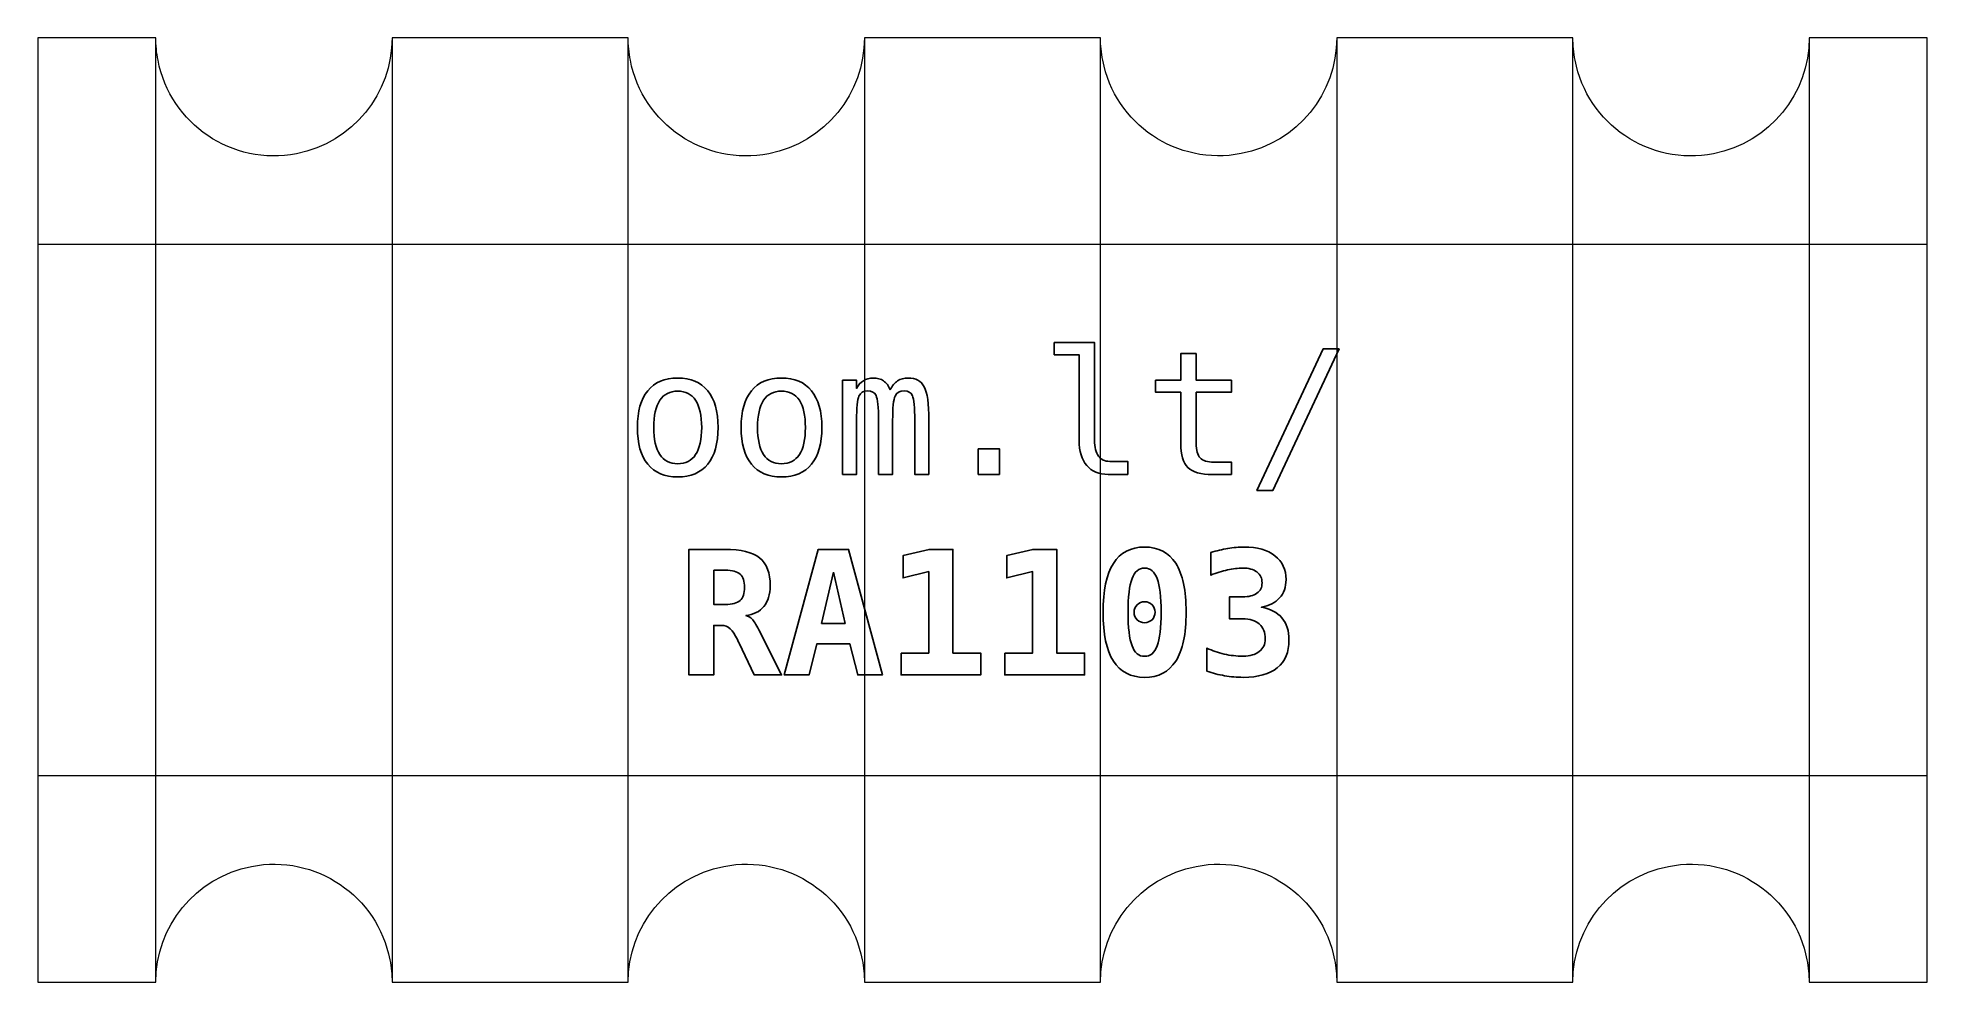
# Model space of a CAD drawing. Header units: centimetres. Extents: x -10.66 to -10.34, y -14.93 to -14.77.
import ezdxf

# ---------------------------------------------------------------- set-up
doc = ezdxf.new("R2010")
doc.units = ezdxf.units.CM
doc.header["$MEASUREMENT"] = 0
doc.layers.add('Layer 1', color=7, linetype='Continuous')

msp = doc.modelspace()

# ---------------------------------------------------------------- linework, layer by layer
at = {"layer": 'Layer 1', "color": 7, "lineweight": 9}
for points, knots in [([(-10.66, -14.77), (-10.66, -14.77), (-10.64001, -14.77), (-10.64001, -14.77), (-10.64001, -14.77), (-10.64001, -14.77125), (-10.63989, -14.77252), (-10.63964, -14.7738), (-10.63964, -14.7738), (-10.63754, -14.78465), (-10.62704, -14.79174), (-10.61619, -14.78964), (-10.61619, -14.78964), (-10.60664, -14.78779), (-10.59999, -14.7794), (-10.6, -14.77), (-10.6, -14.77), (-10.6, -14.77), (-10.56001, -14.77), (-10.56001, -14.77), (-10.56001, -14.77), (-10.56001, -14.77125), (-10.55989, -14.77252), (-10.55964, -14.7738), (-10.55964, -14.7738), (-10.55754, -14.78465), (-10.54704, -14.79174), (-10.53619, -14.78964), (-10.53619, -14.78964), (-10.52664, -14.78779), (-10.51999, -14.7794), (-10.52, -14.77), (-10.52, -14.77), (-10.52, -14.77), (-10.48001, -14.77), (-10.48001, -14.77), (-10.48001, -14.77), (-10.48001, -14.77125), (-10.47989, -14.77253), (-10.47964, -14.77381), (-10.47964, -14.77381), (-10.47754, -14.78465), (-10.46704, -14.79174), (-10.45619, -14.78963), (-10.45619, -14.78963), (-10.44664, -14.78778), (-10.43999, -14.7794), (-10.44001, -14.77), (-10.44001, -14.77), (-10.44001, -14.77), (-10.40002, -14.77), (-10.40002, -14.77), (-10.40002, -14.77), (-10.40002, -14.77), (-10.40002, -14.93), (-10.40002, -14.93), (-10.40002, -14.93), (-10.40002, -14.93), (-10.44, -14.93), (-10.44, -14.93), (-10.44, -14.93), (-10.44, -14.92874), (-10.44012, -14.92747), (-10.44037, -14.92619), (-10.44037, -14.92619), (-10.44247, -14.91536), (-10.45297, -14.90827), (-10.46381, -14.91037), (-10.46381, -14.91037), (-10.47337, -14.91222), (-10.48002, -14.92061), (-10.48001, -14.93), (-10.48001, -14.93), (-10.48001, -14.93), (-10.52, -14.93), (-10.52, -14.93), (-10.52, -14.93), (-10.52, -14.92874), (-10.52012, -14.92747), (-10.52037, -14.92619), (-10.52037, -14.92619), (-10.52247, -14.91536), (-10.53297, -14.90827), (-10.54381, -14.91037), (-10.54381, -14.91037), (-10.55337, -14.91222), (-10.56002, -14.92061), (-10.56001, -14.93), (-10.56001, -14.93), (-10.56001, -14.93), (-10.6, -14.93), (-10.6, -14.93), (-10.6, -14.93), (-10.6, -14.92874), (-10.60012, -14.92747), (-10.60037, -14.92619), (-10.60037, -14.92619), (-10.60247, -14.91536), (-10.61297, -14.90827), (-10.62381, -14.91037), (-10.62381, -14.91037), (-10.63337, -14.91222), (-10.64002, -14.92061), (-10.64001, -14.93), (-10.64001, -14.93), (-10.64001, -14.93), (-10.66, -14.93), (-10.66, -14.93), (-10.66, -14.93), (-10.66, -14.93), (-10.66, -14.77), (-10.66, -14.77)], [0, 0, 0, 0, 0.035714, 0.035714, 0.035714, 0.035714, 0.071429, 0.071429, 0.071429, 0.071429, 0.107143, 0.107143, 0.107143, 0.107143, 0.142857, 0.142857, 0.142857, 0.142857, 0.178571, 0.178571, 0.178571, 0.178571, 0.214286, 0.214286, 0.214286, 0.214286, 0.25, 0.25, 0.25, 0.25, 0.285714, 0.285714, 0.285714, 0.285714, 0.321429, 0.321429, 0.321429, 0.321429, 0.357143, 0.357143, 0.357143, 0.357143, 0.392857, 0.392857, 0.392857, 0.392857, 0.428571, 0.428571, 0.428571, 0.428571, 0.464286, 0.464286, 0.464286, 0.464286, 0.5, 0.5, 0.5, 0.5, 0.535714, 0.535714, 0.535714, 0.535714, 0.571429, 0.571429, 0.571429, 0.571429, 0.607143, 0.607143, 0.607143, 0.607143, 0.642857, 0.642857, 0.642857, 0.642857, 0.678571, 0.678571, 0.678571, 0.678571, 0.714286, 0.714286, 0.714286, 0.714286, 0.75, 0.75, 0.75, 0.75, 0.785714, 0.785714, 0.785714, 0.785714, 0.821429, 0.821429, 0.821429, 0.821429, 0.857143, 0.857143, 0.857143, 0.857143, 0.892857, 0.892857, 0.892857, 0.892857, 0.928571, 0.928571, 0.928571, 0.928571, 0.964286, 0.964286, 0.964286, 0.964286, 1, 1, 1, 1]), ([(-10.36, -14.77044), (-10.36, -14.77044), (-10.36, -14.77), (-10.36, -14.77), (-10.36, -14.77), (-10.36, -14.77), (-10.34, -14.77), (-10.34, -14.77), (-10.34, -14.77), (-10.34, -14.77), (-10.34, -14.93), (-10.34, -14.93), (-10.34, -14.93), (-10.34, -14.93), (-10.36, -14.93), (-10.36, -14.93), (-10.36, -14.93), (-10.36, -14.93), (-10.36, -14.92988), (-10.36, -14.92988), (-10.36, -14.92988), (-10.36, -14.92988), (-10.36, -14.92976), (-10.36, -14.92976), (-10.36, -14.92976), (-10.36, -14.92976), (-10.36, -14.92965), (-10.36, -14.92965), (-10.36, -14.92965), (-10.36, -14.92965), (-10.36, -14.77044), (-10.36, -14.77044)], [0, 0, 0, 0, 0.125, 0.125, 0.125, 0.125, 0.25, 0.25, 0.25, 0.25, 0.375, 0.375, 0.375, 0.375, 0.5, 0.5, 0.5, 0.5, 0.625, 0.625, 0.625, 0.625, 0.75, 0.75, 0.75, 0.75, 0.875, 0.875, 0.875, 0.875, 1, 1, 1, 1])]:
    msp.add_open_spline(points, degree=3, knots=knots, dxfattribs=at)
at = {"layer": 'Layer 1', "color": 250, "lineweight": 9}
for points, knots in [([(-10.66, -14.77), (-10.66, -14.77), (-10.64001, -14.77), (-10.64001, -14.77), (-10.64001, -14.77), (-10.64001, -14.77125), (-10.63989, -14.77252), (-10.63964, -14.7738), (-10.63964, -14.7738), (-10.63754, -14.78465), (-10.62704, -14.79174), (-10.61619, -14.78964), (-10.61619, -14.78964), (-10.60664, -14.78779), (-10.59999, -14.7794), (-10.6, -14.77), (-10.6, -14.77), (-10.6, -14.77), (-10.56001, -14.77), (-10.56001, -14.77), (-10.56001, -14.77), (-10.56001, -14.77125), (-10.55989, -14.77252), (-10.55964, -14.7738), (-10.55964, -14.7738), (-10.55754, -14.78465), (-10.54704, -14.79174), (-10.53619, -14.78964), (-10.53619, -14.78964), (-10.52664, -14.78779), (-10.51999, -14.7794), (-10.52, -14.77), (-10.52, -14.77), (-10.52, -14.77), (-10.48002, -14.77), (-10.48002, -14.77), (-10.48002, -14.77), (-10.48002, -14.77), (-10.48002, -14.93), (-10.48002, -14.93), (-10.48002, -14.93), (-10.48002, -14.93), (-10.52, -14.93), (-10.52, -14.93), (-10.52, -14.93), (-10.52, -14.92874), (-10.52012, -14.92747), (-10.52037, -14.92619), (-10.52037, -14.92619), (-10.52247, -14.91536), (-10.53297, -14.90827), (-10.54381, -14.91037), (-10.54381, -14.91037), (-10.55337, -14.91222), (-10.56002, -14.92061), (-10.56001, -14.93), (-10.56001, -14.93), (-10.56001, -14.93), (-10.6, -14.93), (-10.6, -14.93), (-10.6, -14.93), (-10.6, -14.92874), (-10.60012, -14.92747), (-10.60037, -14.92619), (-10.60037, -14.92619), (-10.60247, -14.91536), (-10.61297, -14.90827), (-10.62381, -14.91037), (-10.62381, -14.91037), (-10.63337, -14.91222), (-10.64002, -14.92061), (-10.64001, -14.93), (-10.64001, -14.93), (-10.64001, -14.93), (-10.66, -14.93), (-10.66, -14.93), (-10.66, -14.93), (-10.66, -14.93), (-10.66, -14.77), (-10.66, -14.77)], [0, 0, 0, 0, 0.05, 0.05, 0.05, 0.05, 0.1, 0.1, 0.1, 0.1, 0.15, 0.15, 0.15, 0.15, 0.2, 0.2, 0.2, 0.2, 0.25, 0.25, 0.25, 0.25, 0.3, 0.3, 0.3, 0.3, 0.35, 0.35, 0.35, 0.35, 0.4, 0.4, 0.4, 0.4, 0.45, 0.45, 0.45, 0.45, 0.5, 0.5, 0.5, 0.5, 0.55, 0.55, 0.55, 0.55, 0.6, 0.6, 0.6, 0.6, 0.65, 0.65, 0.65, 0.65, 0.7, 0.7, 0.7, 0.7, 0.75, 0.75, 0.75, 0.75, 0.8, 0.8, 0.8, 0.8, 0.85, 0.85, 0.85, 0.85, 0.9, 0.9, 0.9, 0.9, 0.95, 0.95, 0.95, 0.95, 1, 1, 1, 1]), ([(-10.66, -14.77), (-10.66, -14.77), (-10.64001, -14.77), (-10.64001, -14.77), (-10.64001, -14.77), (-10.64001, -14.77125), (-10.63989, -14.77252), (-10.63964, -14.7738), (-10.63964, -14.7738), (-10.63754, -14.78465), (-10.62704, -14.79174), (-10.61619, -14.78964), (-10.61619, -14.78964), (-10.60664, -14.78779), (-10.59999, -14.7794), (-10.6, -14.77), (-10.6, -14.77), (-10.6, -14.77), (-10.56001, -14.77), (-10.56001, -14.77), (-10.56001, -14.77), (-10.56001, -14.77125), (-10.55989, -14.77252), (-10.55964, -14.7738), (-10.55964, -14.7738), (-10.55754, -14.78465), (-10.54704, -14.79174), (-10.53619, -14.78964), (-10.53619, -14.78964), (-10.52664, -14.78779), (-10.51999, -14.7794), (-10.52, -14.77), (-10.52, -14.77), (-10.52, -14.77), (-10.48001, -14.77), (-10.48001, -14.77), (-10.48001, -14.77), (-10.48001, -14.77125), (-10.47989, -14.77253), (-10.47964, -14.77381), (-10.47964, -14.77381), (-10.47754, -14.78465), (-10.46704, -14.79174), (-10.45619, -14.78963), (-10.45619, -14.78963), (-10.44664, -14.78778), (-10.43999, -14.7794), (-10.44001, -14.77), (-10.44001, -14.77), (-10.44001, -14.77), (-10.40001, -14.77), (-10.40001, -14.77), (-10.40001, -14.77), (-10.40001, -14.77125), (-10.39989, -14.77252), (-10.39964, -14.7738), (-10.39964, -14.7738), (-10.39754, -14.78465), (-10.38704, -14.79174), (-10.37619, -14.78964), (-10.37619, -14.78964), (-10.36664, -14.78779), (-10.35999, -14.7794), (-10.36, -14.77), (-10.36, -14.77), (-10.36, -14.77), (-10.34, -14.77), (-10.34, -14.77), (-10.34, -14.77), (-10.34, -14.77), (-10.34, -14.93), (-10.34, -14.93), (-10.34, -14.93), (-10.34, -14.93), (-10.36, -14.93), (-10.36, -14.93), (-10.36, -14.93), (-10.36, -14.92874), (-10.36012, -14.92747), (-10.36037, -14.92619), (-10.36037, -14.92619), (-10.36247, -14.91536), (-10.37297, -14.90827), (-10.38381, -14.91037), (-10.38381, -14.91037), (-10.39337, -14.91222), (-10.40002, -14.92061), (-10.40001, -14.93), (-10.40001, -14.93), (-10.40001, -14.93), (-10.44, -14.93), (-10.44, -14.93), (-10.44, -14.93), (-10.44, -14.92874), (-10.44012, -14.92747), (-10.44037, -14.92619), (-10.44037, -14.92619), (-10.44247, -14.91536), (-10.45297, -14.90827), (-10.46381, -14.91037), (-10.46381, -14.91037), (-10.47337, -14.91222), (-10.48002, -14.92061), (-10.48001, -14.93), (-10.48001, -14.93), (-10.48001, -14.93), (-10.52, -14.93), (-10.52, -14.93), (-10.52, -14.93), (-10.52, -14.92874), (-10.52012, -14.92747), (-10.52037, -14.92619), (-10.52037, -14.92619), (-10.52247, -14.91536), (-10.53297, -14.90827), (-10.54381, -14.91037), (-10.54381, -14.91037), (-10.55337, -14.91222), (-10.56002, -14.92061), (-10.56001, -14.93), (-10.56001, -14.93), (-10.56001, -14.93), (-10.6, -14.93), (-10.6, -14.93), (-10.6, -14.93), (-10.6, -14.92874), (-10.60012, -14.92747), (-10.60037, -14.92619), (-10.60037, -14.92619), (-10.60247, -14.91536), (-10.61297, -14.90827), (-10.62381, -14.91037), (-10.62381, -14.91037), (-10.63337, -14.91222), (-10.64002, -14.92061), (-10.64001, -14.93), (-10.64001, -14.93), (-10.64001, -14.93), (-10.66, -14.93), (-10.66, -14.93), (-10.66, -14.93), (-10.66, -14.93), (-10.66, -14.77), (-10.66, -14.77)], [0, 0, 0, 0, 0.027778, 0.027778, 0.027778, 0.027778, 0.055556, 0.055556, 0.055556, 0.055556, 0.083333, 0.083333, 0.083333, 0.083333, 0.111111, 0.111111, 0.111111, 0.111111, 0.138889, 0.138889, 0.138889, 0.138889, 0.166667, 0.166667, 0.166667, 0.166667, 0.194444, 0.194444, 0.194444, 0.194444, 0.222222, 0.222222, 0.222222, 0.222222, 0.25, 0.25, 0.25, 0.25, 0.277778, 0.277778, 0.277778, 0.277778, 0.305556, 0.305556, 0.305556, 0.305556, 0.333333, 0.333333, 0.333333, 0.333333, 0.361111, 0.361111, 0.361111, 0.361111, 0.388889, 0.388889, 0.388889, 0.388889, 0.416667, 0.416667, 0.416667, 0.416667, 0.444444, 0.444444, 0.444444, 0.444444, 0.472222, 0.472222, 0.472222, 0.472222, 0.5, 0.5, 0.5, 0.5, 0.527778, 0.527778, 0.527778, 0.527778, 0.555556, 0.555556, 0.555556, 0.555556, 0.583333, 0.583333, 0.583333, 0.583333, 0.611111, 0.611111, 0.611111, 0.611111, 0.638889, 0.638889, 0.638889, 0.638889, 0.666667, 0.666667, 0.666667, 0.666667, 0.694444, 0.694444, 0.694444, 0.694444, 0.722222, 0.722222, 0.722222, 0.722222, 0.75, 0.75, 0.75, 0.75, 0.777778, 0.777778, 0.777778, 0.777778, 0.805556, 0.805556, 0.805556, 0.805556, 0.833333, 0.833333, 0.833333, 0.833333, 0.861111, 0.861111, 0.861111, 0.861111, 0.888889, 0.888889, 0.888889, 0.888889, 0.916667, 0.916667, 0.916667, 0.916667, 0.944444, 0.944444, 0.944444, 0.944444, 0.972222, 0.972222, 0.972222, 0.972222, 1, 1, 1, 1]), ([(-10.66, -14.77), (-10.66, -14.77), (-10.64002, -14.77), (-10.64002, -14.77), (-10.64002, -14.77), (-10.64002, -14.77), (-10.64002, -14.93), (-10.64002, -14.93), (-10.64002, -14.93), (-10.64002, -14.93), (-10.66, -14.93), (-10.66, -14.93), (-10.66, -14.93), (-10.66, -14.93), (-10.66, -14.77), (-10.66, -14.77)], [0, 0, 0, 0, 0.25, 0.25, 0.25, 0.25, 0.5, 0.5, 0.5, 0.5, 0.75, 0.75, 0.75, 0.75, 1, 1, 1, 1]), ([(-10.66, -14.77), (-10.66, -14.77), (-10.64001, -14.77), (-10.64001, -14.77), (-10.64001, -14.77), (-10.64001, -14.77125), (-10.63989, -14.77252), (-10.63964, -14.7738), (-10.63964, -14.7738), (-10.63754, -14.78465), (-10.62704, -14.79174), (-10.61619, -14.78964), (-10.61619, -14.78964), (-10.60664, -14.78779), (-10.59999, -14.7794), (-10.6, -14.77), (-10.6, -14.77), (-10.6, -14.77), (-10.56002, -14.77), (-10.56002, -14.77), (-10.56002, -14.77), (-10.56002, -14.77), (-10.56002, -14.93), (-10.56002, -14.93), (-10.56002, -14.93), (-10.56002, -14.93), (-10.6, -14.93), (-10.6, -14.93), (-10.6, -14.93), (-10.6, -14.92874), (-10.60012, -14.92747), (-10.60037, -14.92619), (-10.60037, -14.92619), (-10.60247, -14.91536), (-10.61297, -14.90827), (-10.62381, -14.91037), (-10.62381, -14.91037), (-10.63337, -14.91222), (-10.64002, -14.92061), (-10.64001, -14.93), (-10.64001, -14.93), (-10.64001, -14.93), (-10.66, -14.93), (-10.66, -14.93), (-10.66, -14.93), (-10.66, -14.93), (-10.66, -14.77), (-10.66, -14.77)], [0, 0, 0, 0, 0.083333, 0.083333, 0.083333, 0.083333, 0.166667, 0.166667, 0.166667, 0.166667, 0.25, 0.25, 0.25, 0.25, 0.333333, 0.333333, 0.333333, 0.333333, 0.416667, 0.416667, 0.416667, 0.416667, 0.5, 0.5, 0.5, 0.5, 0.583333, 0.583333, 0.583333, 0.583333, 0.666667, 0.666667, 0.666667, 0.666667, 0.75, 0.75, 0.75, 0.75, 0.833333, 0.833333, 0.833333, 0.833333, 0.916667, 0.916667, 0.916667, 0.916667, 1, 1, 1, 1]), ([(-10.6, -14.77044), (-10.6, -14.77044), (-10.6, -14.77), (-10.6, -14.77), (-10.6, -14.77), (-10.6, -14.77), (-10.56001, -14.77), (-10.56001, -14.77), (-10.56001, -14.77), (-10.56001, -14.77125), (-10.55989, -14.77252), (-10.55964, -14.7738), (-10.55964, -14.7738), (-10.55754, -14.78465), (-10.54704, -14.79174), (-10.53619, -14.78964), (-10.53619, -14.78964), (-10.52664, -14.78779), (-10.51999, -14.7794), (-10.52, -14.77), (-10.52, -14.77), (-10.52, -14.77), (-10.48001, -14.77), (-10.48001, -14.77), (-10.48001, -14.77), (-10.48001, -14.77125), (-10.47989, -14.77253), (-10.47964, -14.77381), (-10.47964, -14.77381), (-10.47754, -14.78465), (-10.46704, -14.79174), (-10.45619, -14.78963), (-10.45619, -14.78963), (-10.44664, -14.78778), (-10.43999, -14.7794), (-10.44001, -14.77), (-10.44001, -14.77), (-10.44001, -14.77), (-10.40001, -14.77), (-10.40001, -14.77), (-10.40001, -14.77), (-10.40001, -14.77125), (-10.39989, -14.77252), (-10.39964, -14.7738), (-10.39964, -14.7738), (-10.39754, -14.78465), (-10.38704, -14.79174), (-10.37619, -14.78964), (-10.37619, -14.78964), (-10.36664, -14.78779), (-10.35999, -14.7794), (-10.36, -14.77), (-10.36, -14.77), (-10.36, -14.77), (-10.34, -14.77), (-10.34, -14.77), (-10.34, -14.77), (-10.34, -14.77), (-10.34, -14.93), (-10.34, -14.93), (-10.34, -14.93), (-10.34, -14.93), (-10.36, -14.93), (-10.36, -14.93), (-10.36, -14.93), (-10.36, -14.92874), (-10.36012, -14.92747), (-10.36037, -14.92619), (-10.36037, -14.92619), (-10.36247, -14.91536), (-10.37297, -14.90827), (-10.38381, -14.91037), (-10.38381, -14.91037), (-10.39337, -14.91222), (-10.40002, -14.92061), (-10.40001, -14.93), (-10.40001, -14.93), (-10.40001, -14.93), (-10.44, -14.93), (-10.44, -14.93), (-10.44, -14.93), (-10.44, -14.92874), (-10.44012, -14.92747), (-10.44037, -14.92619), (-10.44037, -14.92619), (-10.44247, -14.91536), (-10.45297, -14.90827), (-10.46381, -14.91037), (-10.46381, -14.91037), (-10.47337, -14.91222), (-10.48002, -14.92061), (-10.48001, -14.93), (-10.48001, -14.93), (-10.48001, -14.93), (-10.52, -14.93), (-10.52, -14.93), (-10.52, -14.93), (-10.52, -14.92874), (-10.52012, -14.92747), (-10.52037, -14.92619), (-10.52037, -14.92619), (-10.52247, -14.91536), (-10.53297, -14.90827), (-10.54381, -14.91037), (-10.54381, -14.91037), (-10.55337, -14.91222), (-10.56002, -14.92061), (-10.56001, -14.93), (-10.56001, -14.93), (-10.56001, -14.93), (-10.6, -14.93), (-10.6, -14.93), (-10.6, -14.93), (-10.6, -14.93), (-10.6, -14.92988), (-10.6, -14.92988), (-10.6, -14.92988), (-10.6, -14.92988), (-10.6, -14.92976), (-10.6, -14.92976), (-10.6, -14.92976), (-10.6, -14.92976), (-10.6, -14.92965), (-10.6, -14.92965), (-10.6, -14.92965), (-10.6, -14.92965), (-10.6, -14.77044), (-10.6, -14.77044)], [0, 0, 0, 0, 0.03125, 0.03125, 0.03125, 0.03125, 0.0625, 0.0625, 0.0625, 0.0625, 0.09375, 0.09375, 0.09375, 0.09375, 0.125, 0.125, 0.125, 0.125, 0.15625, 0.15625, 0.15625, 0.15625, 0.1875, 0.1875, 0.1875, 0.1875, 0.21875, 0.21875, 0.21875, 0.21875, 0.25, 0.25, 0.25, 0.25, 0.28125, 0.28125, 0.28125, 0.28125, 0.3125, 0.3125, 0.3125, 0.3125, 0.34375, 0.34375, 0.34375, 0.34375, 0.375, 0.375, 0.375, 0.375, 0.40625, 0.40625, 0.40625, 0.40625, 0.4375, 0.4375, 0.4375, 0.4375, 0.46875, 0.46875, 0.46875, 0.46875, 0.5, 0.5, 0.5, 0.5, 0.53125, 0.53125, 0.53125, 0.53125, 0.5625, 0.5625, 0.5625, 0.5625, 0.59375, 0.59375, 0.59375, 0.59375, 0.625, 0.625, 0.625, 0.625, 0.65625, 0.65625, 0.65625, 0.65625, 0.6875, 0.6875, 0.6875, 0.6875, 0.71875, 0.71875, 0.71875, 0.71875, 0.75, 0.75, 0.75, 0.75, 0.78125, 0.78125, 0.78125, 0.78125, 0.8125, 0.8125, 0.8125, 0.8125, 0.84375, 0.84375, 0.84375, 0.84375, 0.875, 0.875, 0.875, 0.875, 0.90625, 0.90625, 0.90625, 0.90625, 0.9375, 0.9375, 0.9375, 0.9375, 0.96875, 0.96875, 0.96875, 0.96875, 1, 1, 1, 1]), ([(-10.52, -14.77044), (-10.52, -14.77044), (-10.52, -14.77), (-10.52, -14.77), (-10.52, -14.77), (-10.52, -14.77), (-10.48001, -14.77), (-10.48001, -14.77), (-10.48001, -14.77), (-10.48001, -14.77125), (-10.47989, -14.77253), (-10.47964, -14.77381), (-10.47964, -14.77381), (-10.47754, -14.78465), (-10.46704, -14.79174), (-10.45619, -14.78963), (-10.45619, -14.78963), (-10.44664, -14.78778), (-10.43999, -14.7794), (-10.44001, -14.77), (-10.44001, -14.77), (-10.44001, -14.77), (-10.40001, -14.77), (-10.40001, -14.77), (-10.40001, -14.77), (-10.40001, -14.77125), (-10.39989, -14.77252), (-10.39964, -14.7738), (-10.39964, -14.7738), (-10.39754, -14.78465), (-10.38704, -14.79174), (-10.37619, -14.78964), (-10.37619, -14.78964), (-10.36664, -14.78779), (-10.35999, -14.7794), (-10.36, -14.77), (-10.36, -14.77), (-10.36, -14.77), (-10.34, -14.77), (-10.34, -14.77), (-10.34, -14.77), (-10.34, -14.77), (-10.34, -14.93), (-10.34, -14.93), (-10.34, -14.93), (-10.34, -14.93), (-10.36, -14.93), (-10.36, -14.93), (-10.36, -14.93), (-10.36, -14.92874), (-10.36012, -14.92747), (-10.36037, -14.92619), (-10.36037, -14.92619), (-10.36247, -14.91536), (-10.37297, -14.90827), (-10.38381, -14.91037), (-10.38381, -14.91037), (-10.39337, -14.91222), (-10.40002, -14.92061), (-10.40001, -14.93), (-10.40001, -14.93), (-10.40001, -14.93), (-10.44, -14.93), (-10.44, -14.93), (-10.44, -14.93), (-10.44, -14.92874), (-10.44012, -14.92747), (-10.44037, -14.92619), (-10.44037, -14.92619), (-10.44247, -14.91536), (-10.45297, -14.90827), (-10.46381, -14.91037), (-10.46381, -14.91037), (-10.47337, -14.91222), (-10.48002, -14.92061), (-10.48001, -14.93), (-10.48001, -14.93), (-10.48001, -14.93), (-10.52, -14.93), (-10.52, -14.93), (-10.52, -14.93), (-10.52, -14.93), (-10.52, -14.92988), (-10.52, -14.92988), (-10.52, -14.92988), (-10.52, -14.92988), (-10.52, -14.92976), (-10.52, -14.92976), (-10.52, -14.92976), (-10.52, -14.92976), (-10.52, -14.92965), (-10.52, -14.92965), (-10.52, -14.92965), (-10.52, -14.92965), (-10.52, -14.77044), (-10.52, -14.77044)], [0, 0, 0, 0, 0.041667, 0.041667, 0.041667, 0.041667, 0.083333, 0.083333, 0.083333, 0.083333, 0.125, 0.125, 0.125, 0.125, 0.166667, 0.166667, 0.166667, 0.166667, 0.208333, 0.208333, 0.208333, 0.208333, 0.25, 0.25, 0.25, 0.25, 0.291667, 0.291667, 0.291667, 0.291667, 0.333333, 0.333333, 0.333333, 0.333333, 0.375, 0.375, 0.375, 0.375, 0.416667, 0.416667, 0.416667, 0.416667, 0.458333, 0.458333, 0.458333, 0.458333, 0.5, 0.5, 0.5, 0.5, 0.541667, 0.541667, 0.541667, 0.541667, 0.583333, 0.583333, 0.583333, 0.583333, 0.625, 0.625, 0.625, 0.625, 0.666667, 0.666667, 0.666667, 0.666667, 0.708333, 0.708333, 0.708333, 0.708333, 0.75, 0.75, 0.75, 0.75, 0.791667, 0.791667, 0.791667, 0.791667, 0.833333, 0.833333, 0.833333, 0.833333, 0.875, 0.875, 0.875, 0.875, 0.916667, 0.916667, 0.916667, 0.916667, 0.958333, 0.958333, 0.958333, 0.958333, 1, 1, 1, 1]), ([(-10.44, -14.77), (-10.44, -14.77), (-10.40001, -14.77), (-10.40001, -14.77), (-10.40001, -14.77), (-10.40001, -14.77125), (-10.39989, -14.77252), (-10.39964, -14.7738), (-10.39964, -14.7738), (-10.39754, -14.78465), (-10.38704, -14.79174), (-10.37619, -14.78964), (-10.37619, -14.78964), (-10.36664, -14.78779), (-10.35999, -14.7794), (-10.36, -14.77), (-10.36, -14.77), (-10.36, -14.77), (-10.34, -14.77), (-10.34, -14.77), (-10.34, -14.77), (-10.34, -14.77), (-10.34, -14.93), (-10.34, -14.93), (-10.34, -14.93), (-10.34, -14.93), (-10.36, -14.93), (-10.36, -14.93), (-10.36, -14.93), (-10.36, -14.92874), (-10.36012, -14.92747), (-10.36037, -14.92619), (-10.36037, -14.92619), (-10.36247, -14.91536), (-10.37297, -14.90827), (-10.38381, -14.91037), (-10.38381, -14.91037), (-10.39337, -14.91222), (-10.40002, -14.92061), (-10.40001, -14.93), (-10.40001, -14.93), (-10.40001, -14.93), (-10.44, -14.93), (-10.44, -14.93), (-10.44, -14.93), (-10.44, -14.93), (-10.44, -14.92988), (-10.44, -14.92988), (-10.44, -14.92988), (-10.44, -14.92988), (-10.44, -14.92976), (-10.44, -14.92976), (-10.44, -14.92976), (-10.44, -14.92976), (-10.44, -14.92965), (-10.44, -14.92965), (-10.44, -14.92965), (-10.44, -14.92965), (-10.44, -14.77), (-10.44, -14.77)], [0, 0, 0, 0, 0.066667, 0.066667, 0.066667, 0.066667, 0.133333, 0.133333, 0.133333, 0.133333, 0.2, 0.2, 0.2, 0.2, 0.266667, 0.266667, 0.266667, 0.266667, 0.333333, 0.333333, 0.333333, 0.333333, 0.4, 0.4, 0.4, 0.4, 0.466667, 0.466667, 0.466667, 0.466667, 0.533333, 0.533333, 0.533333, 0.533333, 0.6, 0.6, 0.6, 0.6, 0.666667, 0.666667, 0.666667, 0.666667, 0.733333, 0.733333, 0.733333, 0.733333, 0.8, 0.8, 0.8, 0.8, 0.866667, 0.866667, 0.866667, 0.866667, 0.933333, 0.933333, 0.933333, 0.933333, 1, 1, 1, 1]), ([(-10.66, -14.805), (-10.66, -14.805), (-10.34, -14.805), (-10.34, -14.805), (-10.34, -14.805), (-10.34, -14.805), (-10.34, -14.895), (-10.34, -14.895), (-10.34, -14.895), (-10.34, -14.895), (-10.66, -14.895), (-10.66, -14.895), (-10.66, -14.895), (-10.66, -14.895), (-10.66, -14.805), (-10.66, -14.805)], [0, 0, 0, 0, 0.25, 0.25, 0.25, 0.25, 0.5, 0.5, 0.5, 0.5, 0.75, 0.75, 0.75, 0.75, 1, 1, 1, 1])]:
    msp.add_open_spline(points, degree=3, knots=knots, dxfattribs=at)
at = {"layer": 'Layer 1', "color": 250}
for points, knots in [([(-10.48102, -14.8382), (-10.48102, -14.83937), (-10.4808, -14.84026), (-10.48037, -14.84086), (-10.48037, -14.84086), (-10.47994, -14.84146), (-10.4793, -14.84176), (-10.47845, -14.84176), (-10.47845, -14.84176), (-10.47845, -14.84176), (-10.47539, -14.84176), (-10.47539, -14.84176), (-10.47539, -14.84176), (-10.47539, -14.84176), (-10.47539, -14.84398), (-10.47539, -14.84398), (-10.47539, -14.84398), (-10.47539, -14.84398), (-10.47871, -14.84398), (-10.47871, -14.84398), (-10.47871, -14.84398), (-10.48028, -14.84398), (-10.48149, -14.84347), (-10.48235, -14.84247), (-10.48235, -14.84247), (-10.48321, -14.84146), (-10.48364, -14.84004), (-10.48364, -14.8382), (-10.48364, -14.8382), (-10.48364, -14.8382), (-10.48364, -14.8237), (-10.48364, -14.8237), (-10.48364, -14.8237), (-10.48364, -14.8237), (-10.48784, -14.8237), (-10.48784, -14.8237), (-10.48784, -14.8237), (-10.48784, -14.8237), (-10.48784, -14.82165), (-10.48784, -14.82165), (-10.48784, -14.82165), (-10.48784, -14.82165), (-10.48102, -14.82165), (-10.48102, -14.82165), (-10.48102, -14.82165), (-10.48102, -14.82165), (-10.48102, -14.8382), (-10.48102, -14.8382)], [0, 0, 0, 0, 0.083333, 0.083333, 0.083333, 0.083333, 0.166667, 0.166667, 0.166667, 0.166667, 0.25, 0.25, 0.25, 0.25, 0.333333, 0.333333, 0.333333, 0.333333, 0.416667, 0.416667, 0.416667, 0.416667, 0.5, 0.5, 0.5, 0.5, 0.583333, 0.583333, 0.583333, 0.583333, 0.666667, 0.666667, 0.666667, 0.666667, 0.75, 0.75, 0.75, 0.75, 0.833333, 0.833333, 0.833333, 0.833333, 0.916667, 0.916667, 0.916667, 0.916667, 1, 1, 1, 1]), ([(-10.48102, -14.8382), (-10.48102, -14.83937), (-10.4808, -14.84026), (-10.48037, -14.84086), (-10.48037, -14.84086), (-10.47994, -14.84146), (-10.4793, -14.84176), (-10.47845, -14.84176), (-10.47845, -14.84176), (-10.47845, -14.84176), (-10.47539, -14.84176), (-10.47539, -14.84176), (-10.47539, -14.84176), (-10.47539, -14.84176), (-10.47539, -14.84398), (-10.47539, -14.84398), (-10.47539, -14.84398), (-10.47539, -14.84398), (-10.47871, -14.84398), (-10.47871, -14.84398), (-10.47871, -14.84398), (-10.48028, -14.84398), (-10.48149, -14.84347), (-10.48235, -14.84247), (-10.48235, -14.84247), (-10.48321, -14.84146), (-10.48364, -14.84004), (-10.48364, -14.8382), (-10.48364, -14.8382), (-10.48364, -14.8382), (-10.48364, -14.8237), (-10.48364, -14.8237), (-10.48364, -14.8237), (-10.48364, -14.8237), (-10.48784, -14.8237), (-10.48784, -14.8237), (-10.48784, -14.8237), (-10.48784, -14.8237), (-10.48784, -14.82165), (-10.48784, -14.82165), (-10.48784, -14.82165), (-10.48784, -14.82165), (-10.48102, -14.82165), (-10.48102, -14.82165), (-10.48102, -14.82165), (-10.48102, -14.82165), (-10.48102, -14.8382), (-10.48102, -14.8382)], [0, 0, 0, 0, 0.083333, 0.083333, 0.083333, 0.083333, 0.166667, 0.166667, 0.166667, 0.166667, 0.25, 0.25, 0.25, 0.25, 0.333333, 0.333333, 0.333333, 0.333333, 0.416667, 0.416667, 0.416667, 0.416667, 0.5, 0.5, 0.5, 0.5, 0.583333, 0.583333, 0.583333, 0.583333, 0.666667, 0.666667, 0.666667, 0.666667, 0.75, 0.75, 0.75, 0.75, 0.833333, 0.833333, 0.833333, 0.833333, 0.916667, 0.916667, 0.916667, 0.916667, 1, 1, 1, 1]), ([(-10.4638, -14.82349), (-10.4638, -14.82349), (-10.4638, -14.82802), (-10.4638, -14.82802), (-10.4638, -14.82802), (-10.4638, -14.82802), (-10.45784, -14.82802), (-10.45784, -14.82802), (-10.45784, -14.82802), (-10.45784, -14.82802), (-10.45784, -14.83006), (-10.45784, -14.83006), (-10.45784, -14.83006), (-10.45784, -14.83006), (-10.4638, -14.83006), (-10.4638, -14.83006), (-10.4638, -14.83006), (-10.4638, -14.83006), (-10.4638, -14.83872), (-10.4638, -14.83872), (-10.4638, -14.83872), (-10.4638, -14.8399), (-10.46358, -14.84072), (-10.46313, -14.84118), (-10.46313, -14.84118), (-10.46268, -14.84165), (-10.4619, -14.84188), (-10.4608, -14.84188), (-10.4608, -14.84188), (-10.4608, -14.84188), (-10.45784, -14.84188), (-10.45784, -14.84188), (-10.45784, -14.84188), (-10.45784, -14.84188), (-10.45784, -14.84398), (-10.45784, -14.84398), (-10.45784, -14.84398), (-10.45784, -14.84398), (-10.46105, -14.84398), (-10.46105, -14.84398), (-10.46105, -14.84398), (-10.46302, -14.84398), (-10.4644, -14.84359), (-10.46521, -14.8428), (-10.46521, -14.8428), (-10.46602, -14.84201), (-10.46642, -14.84065), (-10.46642, -14.83872), (-10.46642, -14.83872), (-10.46642, -14.83872), (-10.46642, -14.83006), (-10.46642, -14.83006), (-10.46642, -14.83006), (-10.46642, -14.83006), (-10.47068, -14.83006), (-10.47068, -14.83006), (-10.47068, -14.83006), (-10.47068, -14.83006), (-10.47068, -14.82802), (-10.47068, -14.82802), (-10.47068, -14.82802), (-10.47068, -14.82802), (-10.46642, -14.82802), (-10.46642, -14.82802), (-10.46642, -14.82802), (-10.46642, -14.82802), (-10.46642, -14.82349), (-10.46642, -14.82349), (-10.46642, -14.82349), (-10.46642, -14.82349), (-10.4638, -14.82349), (-10.4638, -14.82349)], [0, 0, 0, 0, 0.055556, 0.055556, 0.055556, 0.055556, 0.111111, 0.111111, 0.111111, 0.111111, 0.166667, 0.166667, 0.166667, 0.166667, 0.222222, 0.222222, 0.222222, 0.222222, 0.277778, 0.277778, 0.277778, 0.277778, 0.333333, 0.333333, 0.333333, 0.333333, 0.388889, 0.388889, 0.388889, 0.388889, 0.444444, 0.444444, 0.444444, 0.444444, 0.5, 0.5, 0.5, 0.5, 0.555556, 0.555556, 0.555556, 0.555556, 0.611111, 0.611111, 0.611111, 0.611111, 0.666667, 0.666667, 0.666667, 0.666667, 0.722222, 0.722222, 0.722222, 0.722222, 0.777778, 0.777778, 0.777778, 0.777778, 0.833333, 0.833333, 0.833333, 0.833333, 0.888889, 0.888889, 0.888889, 0.888889, 0.944444, 0.944444, 0.944444, 0.944444, 1, 1, 1, 1]), ([(-10.4638, -14.82349), (-10.4638, -14.82349), (-10.4638, -14.82802), (-10.4638, -14.82802), (-10.4638, -14.82802), (-10.4638, -14.82802), (-10.45784, -14.82802), (-10.45784, -14.82802), (-10.45784, -14.82802), (-10.45784, -14.82802), (-10.45784, -14.83006), (-10.45784, -14.83006), (-10.45784, -14.83006), (-10.45784, -14.83006), (-10.4638, -14.83006), (-10.4638, -14.83006), (-10.4638, -14.83006), (-10.4638, -14.83006), (-10.4638, -14.83872), (-10.4638, -14.83872), (-10.4638, -14.83872), (-10.4638, -14.8399), (-10.46358, -14.84072), (-10.46313, -14.84118), (-10.46313, -14.84118), (-10.46268, -14.84165), (-10.4619, -14.84188), (-10.4608, -14.84188), (-10.4608, -14.84188), (-10.4608, -14.84188), (-10.45784, -14.84188), (-10.45784, -14.84188), (-10.45784, -14.84188), (-10.45784, -14.84188), (-10.45784, -14.84398), (-10.45784, -14.84398), (-10.45784, -14.84398), (-10.45784, -14.84398), (-10.46105, -14.84398), (-10.46105, -14.84398), (-10.46105, -14.84398), (-10.46302, -14.84398), (-10.4644, -14.84359), (-10.46521, -14.8428), (-10.46521, -14.8428), (-10.46602, -14.84201), (-10.46642, -14.84065), (-10.46642, -14.83872), (-10.46642, -14.83872), (-10.46642, -14.83872), (-10.46642, -14.83006), (-10.46642, -14.83006), (-10.46642, -14.83006), (-10.46642, -14.83006), (-10.47068, -14.83006), (-10.47068, -14.83006), (-10.47068, -14.83006), (-10.47068, -14.83006), (-10.47068, -14.82802), (-10.47068, -14.82802), (-10.47068, -14.82802), (-10.47068, -14.82802), (-10.46642, -14.82802), (-10.46642, -14.82802), (-10.46642, -14.82802), (-10.46642, -14.82802), (-10.46642, -14.82349), (-10.46642, -14.82349), (-10.46642, -14.82349), (-10.46642, -14.82349), (-10.4638, -14.82349), (-10.4638, -14.82349)], [0, 0, 0, 0, 0.055556, 0.055556, 0.055556, 0.055556, 0.111111, 0.111111, 0.111111, 0.111111, 0.166667, 0.166667, 0.166667, 0.166667, 0.222222, 0.222222, 0.222222, 0.222222, 0.277778, 0.277778, 0.277778, 0.277778, 0.333333, 0.333333, 0.333333, 0.333333, 0.388889, 0.388889, 0.388889, 0.388889, 0.444444, 0.444444, 0.444444, 0.444444, 0.5, 0.5, 0.5, 0.5, 0.555556, 0.555556, 0.555556, 0.555556, 0.611111, 0.611111, 0.611111, 0.611111, 0.666667, 0.666667, 0.666667, 0.666667, 0.722222, 0.722222, 0.722222, 0.722222, 0.777778, 0.777778, 0.777778, 0.777778, 0.833333, 0.833333, 0.833333, 0.833333, 0.888889, 0.888889, 0.888889, 0.888889, 0.944444, 0.944444, 0.944444, 0.944444, 1, 1, 1, 1]), ([(-10.44231, -14.82271), (-10.44231, -14.82271), (-10.4396, -14.82271), (-10.4396, -14.82271), (-10.4396, -14.82271), (-10.4396, -14.82271), (-10.4508, -14.84669), (-10.4508, -14.84669), (-10.4508, -14.84669), (-10.4508, -14.84669), (-10.45353, -14.84669), (-10.45353, -14.84669), (-10.45353, -14.84669), (-10.45353, -14.84669), (-10.44231, -14.82271), (-10.44231, -14.82271)], [0, 0, 0, 0, 0.25, 0.25, 0.25, 0.25, 0.5, 0.5, 0.5, 0.5, 0.75, 0.75, 0.75, 0.75, 1, 1, 1, 1]), ([(-10.44231, -14.82271), (-10.44231, -14.82271), (-10.4396, -14.82271), (-10.4396, -14.82271), (-10.4396, -14.82271), (-10.4396, -14.82271), (-10.4508, -14.84669), (-10.4508, -14.84669), (-10.4508, -14.84669), (-10.4508, -14.84669), (-10.45353, -14.84669), (-10.45353, -14.84669), (-10.45353, -14.84669), (-10.45353, -14.84669), (-10.44231, -14.82271), (-10.44231, -14.82271)], [0, 0, 0, 0, 0.25, 0.25, 0.25, 0.25, 0.5, 0.5, 0.5, 0.5, 0.75, 0.75, 0.75, 0.75, 1, 1, 1, 1]), ([(-10.55162, -14.82764), (-10.54941, -14.82764), (-10.54772, -14.82835), (-10.54654, -14.82979), (-10.54654, -14.82979), (-10.54537, -14.83122), (-10.54478, -14.8333), (-10.54478, -14.83601), (-10.54478, -14.83601), (-10.54478, -14.83874), (-10.54537, -14.84082), (-10.54653, -14.84225), (-10.54653, -14.84225), (-10.54771, -14.84368), (-10.5494, -14.84439), (-10.55162, -14.84439), (-10.55162, -14.84439), (-10.55384, -14.84439), (-10.55553, -14.84368), (-10.5567, -14.84225), (-10.5567, -14.84225), (-10.55787, -14.84082), (-10.55845, -14.83874), (-10.55845, -14.83601), (-10.55845, -14.83601), (-10.55845, -14.8333), (-10.55787, -14.83122), (-10.5567, -14.82979), (-10.5567, -14.82979), (-10.55553, -14.82835), (-10.55384, -14.82764), (-10.55162, -14.82764)], [0, 0, 0, 0, 0.125, 0.125, 0.125, 0.125, 0.25, 0.25, 0.25, 0.25, 0.375, 0.375, 0.375, 0.375, 0.5, 0.5, 0.5, 0.5, 0.625, 0.625, 0.625, 0.625, 0.75, 0.75, 0.75, 0.75, 0.875, 0.875, 0.875, 0.875, 1, 1, 1, 1]), ([(-10.55162, -14.82764), (-10.54941, -14.82764), (-10.54772, -14.82835), (-10.54654, -14.82979), (-10.54654, -14.82979), (-10.54537, -14.83122), (-10.54478, -14.8333), (-10.54478, -14.83601), (-10.54478, -14.83601), (-10.54478, -14.83874), (-10.54537, -14.84082), (-10.54653, -14.84225), (-10.54653, -14.84225), (-10.54771, -14.84368), (-10.5494, -14.84439), (-10.55162, -14.84439), (-10.55162, -14.84439), (-10.55384, -14.84439), (-10.55553, -14.84368), (-10.5567, -14.84225), (-10.5567, -14.84225), (-10.55787, -14.84082), (-10.55845, -14.83874), (-10.55845, -14.83601), (-10.55845, -14.83601), (-10.55845, -14.8333), (-10.55787, -14.83122), (-10.5567, -14.82979), (-10.5567, -14.82979), (-10.55553, -14.82835), (-10.55384, -14.82764), (-10.55162, -14.82764)], [0, 0, 0, 0, 0.125, 0.125, 0.125, 0.125, 0.25, 0.25, 0.25, 0.25, 0.375, 0.375, 0.375, 0.375, 0.5, 0.5, 0.5, 0.5, 0.625, 0.625, 0.625, 0.625, 0.75, 0.75, 0.75, 0.75, 0.875, 0.875, 0.875, 0.875, 1, 1, 1, 1]), ([(-10.53405, -14.82764), (-10.53184, -14.82764), (-10.53015, -14.82835), (-10.52897, -14.82979), (-10.52897, -14.82979), (-10.5278, -14.83122), (-10.52721, -14.8333), (-10.52721, -14.83601), (-10.52721, -14.83601), (-10.52721, -14.83874), (-10.5278, -14.84082), (-10.52896, -14.84225), (-10.52896, -14.84225), (-10.53014, -14.84368), (-10.53183, -14.84439), (-10.53405, -14.84439), (-10.53405, -14.84439), (-10.53627, -14.84439), (-10.53796, -14.84368), (-10.53913, -14.84225), (-10.53913, -14.84225), (-10.5403, -14.84082), (-10.54088, -14.83874), (-10.54088, -14.83601), (-10.54088, -14.83601), (-10.54088, -14.8333), (-10.5403, -14.83122), (-10.53913, -14.82979), (-10.53913, -14.82979), (-10.53796, -14.82835), (-10.53627, -14.82764), (-10.53405, -14.82764)], [0, 0, 0, 0, 0.125, 0.125, 0.125, 0.125, 0.25, 0.25, 0.25, 0.25, 0.375, 0.375, 0.375, 0.375, 0.5, 0.5, 0.5, 0.5, 0.625, 0.625, 0.625, 0.625, 0.75, 0.75, 0.75, 0.75, 0.875, 0.875, 0.875, 0.875, 1, 1, 1, 1]), ([(-10.53405, -14.82764), (-10.53184, -14.82764), (-10.53015, -14.82835), (-10.52897, -14.82979), (-10.52897, -14.82979), (-10.5278, -14.83122), (-10.52721, -14.8333), (-10.52721, -14.83601), (-10.52721, -14.83601), (-10.52721, -14.83874), (-10.5278, -14.84082), (-10.52896, -14.84225), (-10.52896, -14.84225), (-10.53014, -14.84368), (-10.53183, -14.84439), (-10.53405, -14.84439), (-10.53405, -14.84439), (-10.53627, -14.84439), (-10.53796, -14.84368), (-10.53913, -14.84225), (-10.53913, -14.84225), (-10.5403, -14.84082), (-10.54088, -14.83874), (-10.54088, -14.83601), (-10.54088, -14.83601), (-10.54088, -14.8333), (-10.5403, -14.83122), (-10.53913, -14.82979), (-10.53913, -14.82979), (-10.53796, -14.82835), (-10.53627, -14.82764), (-10.53405, -14.82764)], [0, 0, 0, 0, 0.125, 0.125, 0.125, 0.125, 0.25, 0.25, 0.25, 0.25, 0.375, 0.375, 0.375, 0.375, 0.5, 0.5, 0.5, 0.5, 0.625, 0.625, 0.625, 0.625, 0.75, 0.75, 0.75, 0.75, 0.875, 0.875, 0.875, 0.875, 1, 1, 1, 1]), ([(-10.51563, -14.82965), (-10.51531, -14.82896), (-10.5149, -14.82846), (-10.5144, -14.82813), (-10.5144, -14.82813), (-10.5139, -14.8278), (-10.5133, -14.82764), (-10.5126, -14.82764), (-10.5126, -14.82764), (-10.51131, -14.82764), (-10.51041, -14.82814), (-10.50988, -14.82913), (-10.50988, -14.82913), (-10.50935, -14.83012), (-10.50909, -14.83199), (-10.50909, -14.83473), (-10.50909, -14.83473), (-10.50909, -14.83473), (-10.50909, -14.84398), (-10.50909, -14.84398), (-10.50909, -14.84398), (-10.50909, -14.84398), (-10.51148, -14.84398), (-10.51148, -14.84398), (-10.51148, -14.84398), (-10.51148, -14.84398), (-10.51148, -14.83485), (-10.51148, -14.83485), (-10.51148, -14.83485), (-10.51148, -14.83259), (-10.51161, -14.8312), (-10.51186, -14.83065), (-10.51186, -14.83065), (-10.51211, -14.8301), (-10.51257, -14.82983), (-10.51324, -14.82983), (-10.51324, -14.82983), (-10.514, -14.82983), (-10.51452, -14.83012), (-10.5148, -14.83071), (-10.5148, -14.83071), (-10.51508, -14.83129), (-10.51522, -14.83267), (-10.51522, -14.83485), (-10.51522, -14.83485), (-10.51522, -14.83485), (-10.51522, -14.84398), (-10.51522, -14.84398), (-10.51522, -14.84398), (-10.51522, -14.84398), (-10.51761, -14.84398), (-10.51761, -14.84398), (-10.51761, -14.84398), (-10.51761, -14.84398), (-10.51761, -14.83485), (-10.51761, -14.83485), (-10.51761, -14.83485), (-10.51761, -14.83257), (-10.51775, -14.83116), (-10.51802, -14.83063), (-10.51802, -14.83063), (-10.51829, -14.8301), (-10.51877, -14.82983), (-10.51948, -14.82983), (-10.51948, -14.82983), (-10.52017, -14.82983), (-10.52065, -14.83012), (-10.52092, -14.83071), (-10.52092, -14.83071), (-10.52119, -14.83129), (-10.52133, -14.83267), (-10.52133, -14.83485), (-10.52133, -14.83485), (-10.52133, -14.83485), (-10.52133, -14.84398), (-10.52133, -14.84398), (-10.52133, -14.84398), (-10.52133, -14.84398), (-10.52371, -14.84398), (-10.52371, -14.84398), (-10.52371, -14.84398), (-10.52371, -14.84398), (-10.52371, -14.82802), (-10.52371, -14.82802), (-10.52371, -14.82802), (-10.52371, -14.82802), (-10.52133, -14.82802), (-10.52133, -14.82802), (-10.52133, -14.82802), (-10.52133, -14.82802), (-10.52133, -14.82939), (-10.52133, -14.82939), (-10.52133, -14.82939), (-10.52102, -14.82882), (-10.52063, -14.82839), (-10.52015, -14.82809), (-10.52015, -14.82809), (-10.51969, -14.82779), (-10.51915, -14.82764), (-10.51855, -14.82764), (-10.51855, -14.82764), (-10.51783, -14.82764), (-10.51723, -14.8278), (-10.51675, -14.82814), (-10.51675, -14.82814), (-10.51627, -14.82847), (-10.5159, -14.82897), (-10.51563, -14.82965)], [0, 0, 0, 0, 0.037037, 0.037037, 0.037037, 0.037037, 0.074074, 0.074074, 0.074074, 0.074074, 0.111111, 0.111111, 0.111111, 0.111111, 0.148148, 0.148148, 0.148148, 0.148148, 0.185185, 0.185185, 0.185185, 0.185185, 0.222222, 0.222222, 0.222222, 0.222222, 0.259259, 0.259259, 0.259259, 0.259259, 0.296296, 0.296296, 0.296296, 0.296296, 0.333333, 0.333333, 0.333333, 0.333333, 0.37037, 0.37037, 0.37037, 0.37037, 0.407407, 0.407407, 0.407407, 0.407407, 0.444444, 0.444444, 0.444444, 0.444444, 0.481481, 0.481481, 0.481481, 0.481481, 0.518519, 0.518519, 0.518519, 0.518519, 0.555556, 0.555556, 0.555556, 0.555556, 0.592593, 0.592593, 0.592593, 0.592593, 0.62963, 0.62963, 0.62963, 0.62963, 0.666667, 0.666667, 0.666667, 0.666667, 0.703704, 0.703704, 0.703704, 0.703704, 0.740741, 0.740741, 0.740741, 0.740741, 0.777778, 0.777778, 0.777778, 0.777778, 0.814815, 0.814815, 0.814815, 0.814815, 0.851852, 0.851852, 0.851852, 0.851852, 0.888889, 0.888889, 0.888889, 0.888889, 0.925926, 0.925926, 0.925926, 0.925926, 0.962963, 0.962963, 0.962963, 0.962963, 1, 1, 1, 1]), ([(-10.51563, -14.82965), (-10.51531, -14.82896), (-10.5149, -14.82846), (-10.5144, -14.82813), (-10.5144, -14.82813), (-10.5139, -14.8278), (-10.5133, -14.82764), (-10.5126, -14.82764), (-10.5126, -14.82764), (-10.51131, -14.82764), (-10.51041, -14.82814), (-10.50988, -14.82913), (-10.50988, -14.82913), (-10.50935, -14.83012), (-10.50909, -14.83199), (-10.50909, -14.83473), (-10.50909, -14.83473), (-10.50909, -14.83473), (-10.50909, -14.84398), (-10.50909, -14.84398), (-10.50909, -14.84398), (-10.50909, -14.84398), (-10.51148, -14.84398), (-10.51148, -14.84398), (-10.51148, -14.84398), (-10.51148, -14.84398), (-10.51148, -14.83485), (-10.51148, -14.83485), (-10.51148, -14.83485), (-10.51148, -14.83259), (-10.51161, -14.8312), (-10.51186, -14.83065), (-10.51186, -14.83065), (-10.51211, -14.8301), (-10.51257, -14.82983), (-10.51324, -14.82983), (-10.51324, -14.82983), (-10.514, -14.82983), (-10.51452, -14.83012), (-10.5148, -14.83071), (-10.5148, -14.83071), (-10.51508, -14.83129), (-10.51522, -14.83267), (-10.51522, -14.83485), (-10.51522, -14.83485), (-10.51522, -14.83485), (-10.51522, -14.84398), (-10.51522, -14.84398), (-10.51522, -14.84398), (-10.51522, -14.84398), (-10.51761, -14.84398), (-10.51761, -14.84398), (-10.51761, -14.84398), (-10.51761, -14.84398), (-10.51761, -14.83485), (-10.51761, -14.83485), (-10.51761, -14.83485), (-10.51761, -14.83257), (-10.51775, -14.83116), (-10.51802, -14.83063), (-10.51802, -14.83063), (-10.51829, -14.8301), (-10.51877, -14.82983), (-10.51948, -14.82983), (-10.51948, -14.82983), (-10.52017, -14.82983), (-10.52065, -14.83012), (-10.52092, -14.83071), (-10.52092, -14.83071), (-10.52119, -14.83129), (-10.52133, -14.83267), (-10.52133, -14.83485), (-10.52133, -14.83485), (-10.52133, -14.83485), (-10.52133, -14.84398), (-10.52133, -14.84398), (-10.52133, -14.84398), (-10.52133, -14.84398), (-10.52371, -14.84398), (-10.52371, -14.84398), (-10.52371, -14.84398), (-10.52371, -14.84398), (-10.52371, -14.82802), (-10.52371, -14.82802), (-10.52371, -14.82802), (-10.52371, -14.82802), (-10.52133, -14.82802), (-10.52133, -14.82802), (-10.52133, -14.82802), (-10.52133, -14.82802), (-10.52133, -14.82939), (-10.52133, -14.82939), (-10.52133, -14.82939), (-10.52102, -14.82882), (-10.52063, -14.82839), (-10.52015, -14.82809), (-10.52015, -14.82809), (-10.51969, -14.82779), (-10.51915, -14.82764), (-10.51855, -14.82764), (-10.51855, -14.82764), (-10.51783, -14.82764), (-10.51723, -14.8278), (-10.51675, -14.82814), (-10.51675, -14.82814), (-10.51627, -14.82847), (-10.5159, -14.82897), (-10.51563, -14.82965)], [0, 0, 0, 0, 0.037037, 0.037037, 0.037037, 0.037037, 0.074074, 0.074074, 0.074074, 0.074074, 0.111111, 0.111111, 0.111111, 0.111111, 0.148148, 0.148148, 0.148148, 0.148148, 0.185185, 0.185185, 0.185185, 0.185185, 0.222222, 0.222222, 0.222222, 0.222222, 0.259259, 0.259259, 0.259259, 0.259259, 0.296296, 0.296296, 0.296296, 0.296296, 0.333333, 0.333333, 0.333333, 0.333333, 0.37037, 0.37037, 0.37037, 0.37037, 0.407407, 0.407407, 0.407407, 0.407407, 0.444444, 0.444444, 0.444444, 0.444444, 0.481481, 0.481481, 0.481481, 0.481481, 0.518519, 0.518519, 0.518519, 0.518519, 0.555556, 0.555556, 0.555556, 0.555556, 0.592593, 0.592593, 0.592593, 0.592593, 0.62963, 0.62963, 0.62963, 0.62963, 0.666667, 0.666667, 0.666667, 0.666667, 0.703704, 0.703704, 0.703704, 0.703704, 0.740741, 0.740741, 0.740741, 0.740741, 0.777778, 0.777778, 0.777778, 0.777778, 0.814815, 0.814815, 0.814815, 0.814815, 0.851852, 0.851852, 0.851852, 0.851852, 0.888889, 0.888889, 0.888889, 0.888889, 0.925926, 0.925926, 0.925926, 0.925926, 0.962963, 0.962963, 0.962963, 0.962963, 1, 1, 1, 1]), ([(-10.55162, -14.82986), (-10.55295, -14.82986), (-10.55396, -14.83038), (-10.55465, -14.83141), (-10.55465, -14.83141), (-10.55533, -14.83245), (-10.55567, -14.83399), (-10.55567, -14.83601), (-10.55567, -14.83601), (-10.55567, -14.83804), (-10.55533, -14.83957), (-10.55465, -14.84061), (-10.55465, -14.84061), (-10.55396, -14.84165), (-10.55295, -14.84217), (-10.55162, -14.84217), (-10.55162, -14.84217), (-10.55028, -14.84217), (-10.54927, -14.84165), (-10.54859, -14.84061), (-10.54859, -14.84061), (-10.5479, -14.83957), (-10.54756, -14.83804), (-10.54756, -14.83601), (-10.54756, -14.83601), (-10.54756, -14.83399), (-10.5479, -14.83245), (-10.54859, -14.83141), (-10.54859, -14.83141), (-10.54927, -14.83038), (-10.55028, -14.82986), (-10.55162, -14.82986)], [0, 0, 0, 0, 0.125, 0.125, 0.125, 0.125, 0.25, 0.25, 0.25, 0.25, 0.375, 0.375, 0.375, 0.375, 0.5, 0.5, 0.5, 0.5, 0.625, 0.625, 0.625, 0.625, 0.75, 0.75, 0.75, 0.75, 0.875, 0.875, 0.875, 0.875, 1, 1, 1, 1]), ([(-10.55162, -14.82986), (-10.55295, -14.82986), (-10.55396, -14.83038), (-10.55465, -14.83141), (-10.55465, -14.83141), (-10.55533, -14.83245), (-10.55567, -14.83399), (-10.55567, -14.83601), (-10.55567, -14.83601), (-10.55567, -14.83804), (-10.55533, -14.83957), (-10.55465, -14.84061), (-10.55465, -14.84061), (-10.55396, -14.84165), (-10.55295, -14.84217), (-10.55162, -14.84217), (-10.55162, -14.84217), (-10.55028, -14.84217), (-10.54927, -14.84165), (-10.54859, -14.84061), (-10.54859, -14.84061), (-10.5479, -14.83957), (-10.54756, -14.83804), (-10.54756, -14.83601), (-10.54756, -14.83601), (-10.54756, -14.83399), (-10.5479, -14.83245), (-10.54859, -14.83141), (-10.54859, -14.83141), (-10.54927, -14.83038), (-10.55028, -14.82986), (-10.55162, -14.82986)], [0, 0, 0, 0, 0.125, 0.125, 0.125, 0.125, 0.25, 0.25, 0.25, 0.25, 0.375, 0.375, 0.375, 0.375, 0.5, 0.5, 0.5, 0.5, 0.625, 0.625, 0.625, 0.625, 0.75, 0.75, 0.75, 0.75, 0.875, 0.875, 0.875, 0.875, 1, 1, 1, 1]), ([(-10.53405, -14.82986), (-10.53538, -14.82986), (-10.53639, -14.83038), (-10.53708, -14.83141), (-10.53708, -14.83141), (-10.53776, -14.83245), (-10.5381, -14.83399), (-10.5381, -14.83601), (-10.5381, -14.83601), (-10.5381, -14.83804), (-10.53776, -14.83957), (-10.53708, -14.84061), (-10.53708, -14.84061), (-10.53639, -14.84165), (-10.53538, -14.84217), (-10.53405, -14.84217), (-10.53405, -14.84217), (-10.53271, -14.84217), (-10.5317, -14.84165), (-10.53102, -14.84061), (-10.53102, -14.84061), (-10.53033, -14.83957), (-10.52999, -14.83804), (-10.52999, -14.83601), (-10.52999, -14.83601), (-10.52999, -14.83399), (-10.53033, -14.83245), (-10.53102, -14.83141), (-10.53102, -14.83141), (-10.5317, -14.83038), (-10.53271, -14.82986), (-10.53405, -14.82986)], [0, 0, 0, 0, 0.125, 0.125, 0.125, 0.125, 0.25, 0.25, 0.25, 0.25, 0.375, 0.375, 0.375, 0.375, 0.5, 0.5, 0.5, 0.5, 0.625, 0.625, 0.625, 0.625, 0.75, 0.75, 0.75, 0.75, 0.875, 0.875, 0.875, 0.875, 1, 1, 1, 1]), ([(-10.53405, -14.82986), (-10.53538, -14.82986), (-10.53639, -14.83038), (-10.53708, -14.83141), (-10.53708, -14.83141), (-10.53776, -14.83245), (-10.5381, -14.83399), (-10.5381, -14.83601), (-10.5381, -14.83601), (-10.5381, -14.83804), (-10.53776, -14.83957), (-10.53708, -14.84061), (-10.53708, -14.84061), (-10.53639, -14.84165), (-10.53538, -14.84217), (-10.53405, -14.84217), (-10.53405, -14.84217), (-10.53271, -14.84217), (-10.5317, -14.84165), (-10.53102, -14.84061), (-10.53102, -14.84061), (-10.53033, -14.83957), (-10.52999, -14.83804), (-10.52999, -14.83601), (-10.52999, -14.83601), (-10.52999, -14.83399), (-10.53033, -14.83245), (-10.53102, -14.83141), (-10.53102, -14.83141), (-10.5317, -14.83038), (-10.53271, -14.82986), (-10.53405, -14.82986)], [0, 0, 0, 0, 0.125, 0.125, 0.125, 0.125, 0.25, 0.25, 0.25, 0.25, 0.375, 0.375, 0.375, 0.375, 0.5, 0.5, 0.5, 0.5, 0.625, 0.625, 0.625, 0.625, 0.75, 0.75, 0.75, 0.75, 0.875, 0.875, 0.875, 0.875, 1, 1, 1, 1]), ([(-10.50072, -14.83963), (-10.50072, -14.83963), (-10.49713, -14.83963), (-10.49713, -14.83963), (-10.49713, -14.83963), (-10.49713, -14.83963), (-10.49713, -14.84398), (-10.49713, -14.84398), (-10.49713, -14.84398), (-10.49713, -14.84398), (-10.50072, -14.84398), (-10.50072, -14.84398), (-10.50072, -14.84398), (-10.50072, -14.84398), (-10.50072, -14.83963), (-10.50072, -14.83963)], [0, 0, 0, 0, 0.25, 0.25, 0.25, 0.25, 0.5, 0.5, 0.5, 0.5, 0.75, 0.75, 0.75, 0.75, 1, 1, 1, 1]), ([(-10.50072, -14.83963), (-10.50072, -14.83963), (-10.49713, -14.83963), (-10.49713, -14.83963), (-10.49713, -14.83963), (-10.49713, -14.83963), (-10.49713, -14.84398), (-10.49713, -14.84398), (-10.49713, -14.84398), (-10.49713, -14.84398), (-10.50072, -14.84398), (-10.50072, -14.84398), (-10.50072, -14.84398), (-10.50072, -14.84398), (-10.50072, -14.83963), (-10.50072, -14.83963)], [0, 0, 0, 0, 0.25, 0.25, 0.25, 0.25, 0.5, 0.5, 0.5, 0.5, 0.75, 0.75, 0.75, 0.75, 1, 1, 1, 1]), ([(-10.54011, -14.8679), (-10.53969, -14.86798), (-10.53933, -14.86818), (-10.53902, -14.86849), (-10.53902, -14.86849), (-10.53871, -14.8688), (-10.53834, -14.8694), (-10.53789, -14.87029), (-10.53789, -14.87029), (-10.53789, -14.87029), (-10.53404, -14.87794), (-10.53404, -14.87794), (-10.53404, -14.87794), (-10.53404, -14.87794), (-10.53866, -14.87794), (-10.53866, -14.87794), (-10.53866, -14.87794), (-10.53866, -14.87794), (-10.54122, -14.87257), (-10.54122, -14.87257), (-10.54122, -14.87257), (-10.5413, -14.87242), (-10.5414, -14.87221), (-10.54152, -14.87194), (-10.54152, -14.87194), (-10.54227, -14.87034), (-10.54316, -14.86954), (-10.54417, -14.86954), (-10.54417, -14.86954), (-10.54417, -14.86954), (-10.54551, -14.86954), (-10.54551, -14.86954), (-10.54551, -14.86954), (-10.54551, -14.86954), (-10.54551, -14.87794), (-10.54551, -14.87794), (-10.54551, -14.87794), (-10.54551, -14.87794), (-10.54971, -14.87794), (-10.54971, -14.87794), (-10.54971, -14.87794), (-10.54971, -14.87794), (-10.54971, -14.85667), (-10.54971, -14.85667), (-10.54971, -14.85667), (-10.54971, -14.85667), (-10.54364, -14.85667), (-10.54364, -14.85667), (-10.54364, -14.85667), (-10.54091, -14.85667), (-10.53895, -14.85715), (-10.53775, -14.85812), (-10.53775, -14.85812), (-10.53656, -14.85909), (-10.53596, -14.86067), (-10.53596, -14.86285), (-10.53596, -14.86285), (-10.53596, -14.86431), (-10.53632, -14.86548), (-10.53703, -14.86635), (-10.53703, -14.86635), (-10.53774, -14.86721), (-10.53877, -14.86773), (-10.54011, -14.8679)], [0, 0, 0, 0, 0.0625, 0.0625, 0.0625, 0.0625, 0.125, 0.125, 0.125, 0.125, 0.1875, 0.1875, 0.1875, 0.1875, 0.25, 0.25, 0.25, 0.25, 0.3125, 0.3125, 0.3125, 0.3125, 0.375, 0.375, 0.375, 0.375, 0.4375, 0.4375, 0.4375, 0.4375, 0.5, 0.5, 0.5, 0.5, 0.5625, 0.5625, 0.5625, 0.5625, 0.625, 0.625, 0.625, 0.625, 0.6875, 0.6875, 0.6875, 0.6875, 0.75, 0.75, 0.75, 0.75, 0.8125, 0.8125, 0.8125, 0.8125, 0.875, 0.875, 0.875, 0.875, 0.9375, 0.9375, 0.9375, 0.9375, 1, 1, 1, 1]), ([(-10.54011, -14.8679), (-10.53969, -14.86798), (-10.53933, -14.86818), (-10.53902, -14.86849), (-10.53902, -14.86849), (-10.53871, -14.8688), (-10.53834, -14.8694), (-10.53789, -14.87029), (-10.53789, -14.87029), (-10.53789, -14.87029), (-10.53404, -14.87794), (-10.53404, -14.87794), (-10.53404, -14.87794), (-10.53404, -14.87794), (-10.53866, -14.87794), (-10.53866, -14.87794), (-10.53866, -14.87794), (-10.53866, -14.87794), (-10.54122, -14.87257), (-10.54122, -14.87257), (-10.54122, -14.87257), (-10.5413, -14.87242), (-10.5414, -14.87221), (-10.54152, -14.87194), (-10.54152, -14.87194), (-10.54227, -14.87034), (-10.54316, -14.86954), (-10.54417, -14.86954), (-10.54417, -14.86954), (-10.54417, -14.86954), (-10.54551, -14.86954), (-10.54551, -14.86954), (-10.54551, -14.86954), (-10.54551, -14.86954), (-10.54551, -14.87794), (-10.54551, -14.87794), (-10.54551, -14.87794), (-10.54551, -14.87794), (-10.54971, -14.87794), (-10.54971, -14.87794), (-10.54971, -14.87794), (-10.54971, -14.87794), (-10.54971, -14.85667), (-10.54971, -14.85667), (-10.54971, -14.85667), (-10.54971, -14.85667), (-10.54364, -14.85667), (-10.54364, -14.85667), (-10.54364, -14.85667), (-10.54091, -14.85667), (-10.53895, -14.85715), (-10.53775, -14.85812), (-10.53775, -14.85812), (-10.53656, -14.85909), (-10.53596, -14.86067), (-10.53596, -14.86285), (-10.53596, -14.86285), (-10.53596, -14.86431), (-10.53632, -14.86548), (-10.53703, -14.86635), (-10.53703, -14.86635), (-10.53774, -14.86721), (-10.53877, -14.86773), (-10.54011, -14.8679)], [0, 0, 0, 0, 0.0625, 0.0625, 0.0625, 0.0625, 0.125, 0.125, 0.125, 0.125, 0.1875, 0.1875, 0.1875, 0.1875, 0.25, 0.25, 0.25, 0.25, 0.3125, 0.3125, 0.3125, 0.3125, 0.375, 0.375, 0.375, 0.375, 0.4375, 0.4375, 0.4375, 0.4375, 0.5, 0.5, 0.5, 0.5, 0.5625, 0.5625, 0.5625, 0.5625, 0.625, 0.625, 0.625, 0.625, 0.6875, 0.6875, 0.6875, 0.6875, 0.75, 0.75, 0.75, 0.75, 0.8125, 0.8125, 0.8125, 0.8125, 0.875, 0.875, 0.875, 0.875, 0.9375, 0.9375, 0.9375, 0.9375, 1, 1, 1, 1]), ([(-10.52782, -14.85667), (-10.52782, -14.85667), (-10.52268, -14.85667), (-10.52268, -14.85667), (-10.52268, -14.85667), (-10.52268, -14.85667), (-10.51694, -14.87794), (-10.51694, -14.87794), (-10.51694, -14.87794), (-10.51694, -14.87794), (-10.52114, -14.87794), (-10.52114, -14.87794), (-10.52114, -14.87794), (-10.52114, -14.87794), (-10.52246, -14.87268), (-10.52246, -14.87268), (-10.52246, -14.87268), (-10.52246, -14.87268), (-10.52808, -14.87268), (-10.52808, -14.87268), (-10.52808, -14.87268), (-10.52808, -14.87268), (-10.52937, -14.87794), (-10.52937, -14.87794), (-10.52937, -14.87794), (-10.52937, -14.87794), (-10.53357, -14.87794), (-10.53357, -14.87794), (-10.53357, -14.87794), (-10.53357, -14.87794), (-10.52782, -14.85667), (-10.52782, -14.85667)], [0, 0, 0, 0, 0.125, 0.125, 0.125, 0.125, 0.25, 0.25, 0.25, 0.25, 0.375, 0.375, 0.375, 0.375, 0.5, 0.5, 0.5, 0.5, 0.625, 0.625, 0.625, 0.625, 0.75, 0.75, 0.75, 0.75, 0.875, 0.875, 0.875, 0.875, 1, 1, 1, 1]), ([(-10.52782, -14.85667), (-10.52782, -14.85667), (-10.52268, -14.85667), (-10.52268, -14.85667), (-10.52268, -14.85667), (-10.52268, -14.85667), (-10.51694, -14.87794), (-10.51694, -14.87794), (-10.51694, -14.87794), (-10.51694, -14.87794), (-10.52114, -14.87794), (-10.52114, -14.87794), (-10.52114, -14.87794), (-10.52114, -14.87794), (-10.52246, -14.87268), (-10.52246, -14.87268), (-10.52246, -14.87268), (-10.52246, -14.87268), (-10.52808, -14.87268), (-10.52808, -14.87268), (-10.52808, -14.87268), (-10.52808, -14.87268), (-10.52937, -14.87794), (-10.52937, -14.87794), (-10.52937, -14.87794), (-10.52937, -14.87794), (-10.53357, -14.87794), (-10.53357, -14.87794), (-10.53357, -14.87794), (-10.53357, -14.87794), (-10.52782, -14.85667), (-10.52782, -14.85667)], [0, 0, 0, 0, 0.125, 0.125, 0.125, 0.125, 0.25, 0.25, 0.25, 0.25, 0.375, 0.375, 0.375, 0.375, 0.5, 0.5, 0.5, 0.5, 0.625, 0.625, 0.625, 0.625, 0.75, 0.75, 0.75, 0.75, 0.875, 0.875, 0.875, 0.875, 1, 1, 1, 1]), ([(-10.51379, -14.87423), (-10.51379, -14.87423), (-10.50909, -14.87423), (-10.50909, -14.87423), (-10.50909, -14.87423), (-10.50909, -14.87423), (-10.50909, -14.86043), (-10.50909, -14.86043), (-10.50909, -14.86043), (-10.50909, -14.86043), (-10.51346, -14.86151), (-10.51346, -14.86151), (-10.51346, -14.86151), (-10.51346, -14.86151), (-10.51346, -14.85772), (-10.51346, -14.85772), (-10.51346, -14.85772), (-10.51346, -14.85772), (-10.50906, -14.85667), (-10.50906, -14.85667), (-10.50906, -14.85667), (-10.50906, -14.85667), (-10.505, -14.85667), (-10.505, -14.85667), (-10.505, -14.85667), (-10.505, -14.85667), (-10.505, -14.87423), (-10.505, -14.87423), (-10.505, -14.87423), (-10.505, -14.87423), (-10.50029, -14.87423), (-10.50029, -14.87423), (-10.50029, -14.87423), (-10.50029, -14.87423), (-10.50029, -14.87794), (-10.50029, -14.87794), (-10.50029, -14.87794), (-10.50029, -14.87794), (-10.51379, -14.87794), (-10.51379, -14.87794), (-10.51379, -14.87794), (-10.51379, -14.87794), (-10.51379, -14.87423), (-10.51379, -14.87423)], [0, 0, 0, 0, 0.090909, 0.090909, 0.090909, 0.090909, 0.181818, 0.181818, 0.181818, 0.181818, 0.272727, 0.272727, 0.272727, 0.272727, 0.363636, 0.363636, 0.363636, 0.363636, 0.454545, 0.454545, 0.454545, 0.454545, 0.545455, 0.545455, 0.545455, 0.545455, 0.636364, 0.636364, 0.636364, 0.636364, 0.727273, 0.727273, 0.727273, 0.727273, 0.818182, 0.818182, 0.818182, 0.818182, 0.909091, 0.909091, 0.909091, 0.909091, 1, 1, 1, 1]), ([(-10.51379, -14.87423), (-10.51379, -14.87423), (-10.50909, -14.87423), (-10.50909, -14.87423), (-10.50909, -14.87423), (-10.50909, -14.87423), (-10.50909, -14.86043), (-10.50909, -14.86043), (-10.50909, -14.86043), (-10.50909, -14.86043), (-10.51346, -14.86151), (-10.51346, -14.86151), (-10.51346, -14.86151), (-10.51346, -14.86151), (-10.51346, -14.85772), (-10.51346, -14.85772), (-10.51346, -14.85772), (-10.51346, -14.85772), (-10.50906, -14.85667), (-10.50906, -14.85667), (-10.50906, -14.85667), (-10.50906, -14.85667), (-10.505, -14.85667), (-10.505, -14.85667), (-10.505, -14.85667), (-10.505, -14.85667), (-10.505, -14.87423), (-10.505, -14.87423), (-10.505, -14.87423), (-10.505, -14.87423), (-10.50029, -14.87423), (-10.50029, -14.87423), (-10.50029, -14.87423), (-10.50029, -14.87423), (-10.50029, -14.87794), (-10.50029, -14.87794), (-10.50029, -14.87794), (-10.50029, -14.87794), (-10.51379, -14.87794), (-10.51379, -14.87794), (-10.51379, -14.87794), (-10.51379, -14.87794), (-10.51379, -14.87423), (-10.51379, -14.87423)], [0, 0, 0, 0, 0.090909, 0.090909, 0.090909, 0.090909, 0.181818, 0.181818, 0.181818, 0.181818, 0.272727, 0.272727, 0.272727, 0.272727, 0.363636, 0.363636, 0.363636, 0.363636, 0.454545, 0.454545, 0.454545, 0.454545, 0.545455, 0.545455, 0.545455, 0.545455, 0.636364, 0.636364, 0.636364, 0.636364, 0.727273, 0.727273, 0.727273, 0.727273, 0.818182, 0.818182, 0.818182, 0.818182, 0.909091, 0.909091, 0.909091, 0.909091, 1, 1, 1, 1]), ([(-10.49622, -14.87423), (-10.49622, -14.87423), (-10.49152, -14.87423), (-10.49152, -14.87423), (-10.49152, -14.87423), (-10.49152, -14.87423), (-10.49152, -14.86043), (-10.49152, -14.86043), (-10.49152, -14.86043), (-10.49152, -14.86043), (-10.49589, -14.86151), (-10.49589, -14.86151), (-10.49589, -14.86151), (-10.49589, -14.86151), (-10.49589, -14.85772), (-10.49589, -14.85772), (-10.49589, -14.85772), (-10.49589, -14.85772), (-10.49149, -14.85667), (-10.49149, -14.85667), (-10.49149, -14.85667), (-10.49149, -14.85667), (-10.48743, -14.85667), (-10.48743, -14.85667), (-10.48743, -14.85667), (-10.48743, -14.85667), (-10.48743, -14.87423), (-10.48743, -14.87423), (-10.48743, -14.87423), (-10.48743, -14.87423), (-10.48272, -14.87423), (-10.48272, -14.87423), (-10.48272, -14.87423), (-10.48272, -14.87423), (-10.48272, -14.87794), (-10.48272, -14.87794), (-10.48272, -14.87794), (-10.48272, -14.87794), (-10.49622, -14.87794), (-10.49622, -14.87794), (-10.49622, -14.87794), (-10.49622, -14.87794), (-10.49622, -14.87423), (-10.49622, -14.87423)], [0, 0, 0, 0, 0.090909, 0.090909, 0.090909, 0.090909, 0.181818, 0.181818, 0.181818, 0.181818, 0.272727, 0.272727, 0.272727, 0.272727, 0.363636, 0.363636, 0.363636, 0.363636, 0.454545, 0.454545, 0.454545, 0.454545, 0.545455, 0.545455, 0.545455, 0.545455, 0.636364, 0.636364, 0.636364, 0.636364, 0.727273, 0.727273, 0.727273, 0.727273, 0.818182, 0.818182, 0.818182, 0.818182, 0.909091, 0.909091, 0.909091, 0.909091, 1, 1, 1, 1]), ([(-10.49622, -14.87423), (-10.49622, -14.87423), (-10.49152, -14.87423), (-10.49152, -14.87423), (-10.49152, -14.87423), (-10.49152, -14.87423), (-10.49152, -14.86043), (-10.49152, -14.86043), (-10.49152, -14.86043), (-10.49152, -14.86043), (-10.49589, -14.86151), (-10.49589, -14.86151), (-10.49589, -14.86151), (-10.49589, -14.86151), (-10.49589, -14.85772), (-10.49589, -14.85772), (-10.49589, -14.85772), (-10.49589, -14.85772), (-10.49149, -14.85667), (-10.49149, -14.85667), (-10.49149, -14.85667), (-10.49149, -14.85667), (-10.48743, -14.85667), (-10.48743, -14.85667), (-10.48743, -14.85667), (-10.48743, -14.85667), (-10.48743, -14.87423), (-10.48743, -14.87423), (-10.48743, -14.87423), (-10.48743, -14.87423), (-10.48272, -14.87423), (-10.48272, -14.87423), (-10.48272, -14.87423), (-10.48272, -14.87423), (-10.48272, -14.87794), (-10.48272, -14.87794), (-10.48272, -14.87794), (-10.48272, -14.87794), (-10.49622, -14.87794), (-10.49622, -14.87794), (-10.49622, -14.87794), (-10.49622, -14.87794), (-10.49622, -14.87423), (-10.49622, -14.87423)], [0, 0, 0, 0, 0.090909, 0.090909, 0.090909, 0.090909, 0.181818, 0.181818, 0.181818, 0.181818, 0.272727, 0.272727, 0.272727, 0.272727, 0.363636, 0.363636, 0.363636, 0.363636, 0.454545, 0.454545, 0.454545, 0.454545, 0.545455, 0.545455, 0.545455, 0.545455, 0.636364, 0.636364, 0.636364, 0.636364, 0.727273, 0.727273, 0.727273, 0.727273, 0.818182, 0.818182, 0.818182, 0.818182, 0.909091, 0.909091, 0.909091, 0.909091, 1, 1, 1, 1]), ([(-10.47958, -14.86732), (-10.47958, -14.86364), (-10.479, -14.86088), (-10.47783, -14.85904), (-10.47783, -14.85904), (-10.47666, -14.8572), (-10.4749, -14.85628), (-10.47255, -14.85628), (-10.47255, -14.85628), (-10.4702, -14.85628), (-10.46844, -14.8572), (-10.46727, -14.85903), (-10.46727, -14.85903), (-10.4661, -14.86086), (-10.46551, -14.86363), (-10.46551, -14.86732), (-10.46551, -14.86732), (-10.46551, -14.87101), (-10.4661, -14.87377), (-10.46727, -14.87561), (-10.46727, -14.87561), (-10.46844, -14.87744), (-10.4702, -14.87835), (-10.47255, -14.87835), (-10.47255, -14.87835), (-10.4749, -14.87835), (-10.47666, -14.87743), (-10.47783, -14.8756), (-10.47783, -14.8756), (-10.479, -14.87376), (-10.47958, -14.871), (-10.47958, -14.86732)], [0, 0, 0, 0, 0.125, 0.125, 0.125, 0.125, 0.25, 0.25, 0.25, 0.25, 0.375, 0.375, 0.375, 0.375, 0.5, 0.5, 0.5, 0.5, 0.625, 0.625, 0.625, 0.625, 0.75, 0.75, 0.75, 0.75, 0.875, 0.875, 0.875, 0.875, 1, 1, 1, 1]), ([(-10.47958, -14.86732), (-10.47958, -14.86364), (-10.479, -14.86088), (-10.47783, -14.85904), (-10.47783, -14.85904), (-10.47666, -14.8572), (-10.4749, -14.85628), (-10.47255, -14.85628), (-10.47255, -14.85628), (-10.4702, -14.85628), (-10.46844, -14.8572), (-10.46727, -14.85903), (-10.46727, -14.85903), (-10.4661, -14.86086), (-10.46551, -14.86363), (-10.46551, -14.86732), (-10.46551, -14.86732), (-10.46551, -14.87101), (-10.4661, -14.87377), (-10.46727, -14.87561), (-10.46727, -14.87561), (-10.46844, -14.87744), (-10.4702, -14.87835), (-10.47255, -14.87835), (-10.47255, -14.87835), (-10.4749, -14.87835), (-10.47666, -14.87743), (-10.47783, -14.8756), (-10.47783, -14.8756), (-10.479, -14.87376), (-10.47958, -14.871), (-10.47958, -14.86732)], [0, 0, 0, 0, 0.125, 0.125, 0.125, 0.125, 0.25, 0.25, 0.25, 0.25, 0.375, 0.375, 0.375, 0.375, 0.5, 0.5, 0.5, 0.5, 0.625, 0.625, 0.625, 0.625, 0.75, 0.75, 0.75, 0.75, 0.875, 0.875, 0.875, 0.875, 1, 1, 1, 1]), ([(-10.45594, -14.86842), (-10.45594, -14.86842), (-10.45819, -14.86842), (-10.45819, -14.86842), (-10.45819, -14.86842), (-10.45819, -14.86842), (-10.45819, -14.86472), (-10.45819, -14.86472), (-10.45819, -14.86472), (-10.45819, -14.86472), (-10.45594, -14.86472), (-10.45594, -14.86472), (-10.45594, -14.86472), (-10.4549, -14.86472), (-10.45409, -14.86451), (-10.45351, -14.8641), (-10.45351, -14.8641), (-10.45294, -14.86369), (-10.45265, -14.8631), (-10.45265, -14.86235), (-10.45265, -14.86235), (-10.45265, -14.86157), (-10.45294, -14.86095), (-10.45351, -14.8605), (-10.45351, -14.8605), (-10.45409, -14.86006), (-10.4549, -14.85984), (-10.45594, -14.85984), (-10.45594, -14.85984), (-10.45674, -14.85984), (-10.45759, -14.85995), (-10.4585, -14.86015), (-10.4585, -14.86015), (-10.45942, -14.86034), (-10.46036, -14.86064), (-10.46134, -14.86102), (-10.46134, -14.86102), (-10.46134, -14.86102), (-10.46134, -14.8572), (-10.46134, -14.8572), (-10.46134, -14.8572), (-10.46036, -14.8569), (-10.4594, -14.85668), (-10.45845, -14.85652), (-10.45845, -14.85652), (-10.4575, -14.85636), (-10.45659, -14.85628), (-10.45571, -14.85628), (-10.45571, -14.85628), (-10.45347, -14.85628), (-10.45172, -14.85677), (-10.45047, -14.85775), (-10.45047, -14.85775), (-10.44922, -14.85873), (-10.44859, -14.86008), (-10.44859, -14.8618), (-10.44859, -14.8618), (-10.44859, -14.86306), (-10.44895, -14.86409), (-10.44968, -14.8649), (-10.44968, -14.8649), (-10.4504, -14.8657), (-10.45143, -14.86622), (-10.45276, -14.86647), (-10.45276, -14.86647), (-10.45125, -14.86673), (-10.45008, -14.86734), (-10.44929, -14.86829), (-10.44929, -14.86829), (-10.44849, -14.86923), (-10.44809, -14.87047), (-10.44809, -14.87201), (-10.44809, -14.87201), (-10.44809, -14.87407), (-10.44875, -14.87564), (-10.45007, -14.87673), (-10.45007, -14.87673), (-10.45139, -14.87781), (-10.45331, -14.87835), (-10.45583, -14.87835), (-10.45583, -14.87835), (-10.4569, -14.87835), (-10.45795, -14.87826), (-10.45899, -14.87808), (-10.45899, -14.87808), (-10.46003, -14.8779), (-10.46103, -14.87764), (-10.46198, -14.8773), (-10.46198, -14.8773), (-10.46198, -14.8773), (-10.46198, -14.87339), (-10.46198, -14.87339), (-10.46198, -14.87339), (-10.46109, -14.87384), (-10.46012, -14.87418), (-10.45909, -14.87441), (-10.45909, -14.87441), (-10.45806, -14.87465), (-10.45697, -14.87476), (-10.45583, -14.87476), (-10.45583, -14.87476), (-10.45469, -14.87476), (-10.45379, -14.8745), (-10.45312, -14.87397), (-10.45312, -14.87397), (-10.45245, -14.87345), (-10.45212, -14.87274), (-10.45212, -14.87184), (-10.45212, -14.87184), (-10.45212, -14.87075), (-10.45245, -14.86991), (-10.45312, -14.86931), (-10.45312, -14.86931), (-10.45379, -14.86872), (-10.45472, -14.86842), (-10.45594, -14.86842)], [0, 0, 0, 0, 0.034483, 0.034483, 0.034483, 0.034483, 0.068966, 0.068966, 0.068966, 0.068966, 0.103448, 0.103448, 0.103448, 0.103448, 0.137931, 0.137931, 0.137931, 0.137931, 0.172414, 0.172414, 0.172414, 0.172414, 0.206897, 0.206897, 0.206897, 0.206897, 0.241379, 0.241379, 0.241379, 0.241379, 0.275862, 0.275862, 0.275862, 0.275862, 0.310345, 0.310345, 0.310345, 0.310345, 0.344828, 0.344828, 0.344828, 0.344828, 0.37931, 0.37931, 0.37931, 0.37931, 0.413793, 0.413793, 0.413793, 0.413793, 0.448276, 0.448276, 0.448276, 0.448276, 0.482759, 0.482759, 0.482759, 0.482759, 0.517241, 0.517241, 0.517241, 0.517241, 0.551724, 0.551724, 0.551724, 0.551724, 0.586207, 0.586207, 0.586207, 0.586207, 0.62069, 0.62069, 0.62069, 0.62069, 0.655172, 0.655172, 0.655172, 0.655172, 0.689655, 0.689655, 0.689655, 0.689655, 0.724138, 0.724138, 0.724138, 0.724138, 0.758621, 0.758621, 0.758621, 0.758621, 0.793103, 0.793103, 0.793103, 0.793103, 0.827586, 0.827586, 0.827586, 0.827586, 0.862069, 0.862069, 0.862069, 0.862069, 0.896552, 0.896552, 0.896552, 0.896552, 0.931034, 0.931034, 0.931034, 0.931034, 0.965517, 0.965517, 0.965517, 0.965517, 1, 1, 1, 1]), ([(-10.45594, -14.86842), (-10.45594, -14.86842), (-10.45819, -14.86842), (-10.45819, -14.86842), (-10.45819, -14.86842), (-10.45819, -14.86842), (-10.45819, -14.86472), (-10.45819, -14.86472), (-10.45819, -14.86472), (-10.45819, -14.86472), (-10.45594, -14.86472), (-10.45594, -14.86472), (-10.45594, -14.86472), (-10.4549, -14.86472), (-10.45409, -14.86451), (-10.45351, -14.8641), (-10.45351, -14.8641), (-10.45294, -14.86369), (-10.45265, -14.8631), (-10.45265, -14.86235), (-10.45265, -14.86235), (-10.45265, -14.86157), (-10.45294, -14.86095), (-10.45351, -14.8605), (-10.45351, -14.8605), (-10.45409, -14.86006), (-10.4549, -14.85984), (-10.45594, -14.85984), (-10.45594, -14.85984), (-10.45674, -14.85984), (-10.45759, -14.85995), (-10.4585, -14.86015), (-10.4585, -14.86015), (-10.45942, -14.86034), (-10.46036, -14.86064), (-10.46134, -14.86102), (-10.46134, -14.86102), (-10.46134, -14.86102), (-10.46134, -14.8572), (-10.46134, -14.8572), (-10.46134, -14.8572), (-10.46036, -14.8569), (-10.4594, -14.85668), (-10.45845, -14.85652), (-10.45845, -14.85652), (-10.4575, -14.85636), (-10.45659, -14.85628), (-10.45571, -14.85628), (-10.45571, -14.85628), (-10.45347, -14.85628), (-10.45172, -14.85677), (-10.45047, -14.85775), (-10.45047, -14.85775), (-10.44922, -14.85873), (-10.44859, -14.86008), (-10.44859, -14.8618), (-10.44859, -14.8618), (-10.44859, -14.86306), (-10.44895, -14.86409), (-10.44968, -14.8649), (-10.44968, -14.8649), (-10.4504, -14.8657), (-10.45143, -14.86622), (-10.45276, -14.86647), (-10.45276, -14.86647), (-10.45125, -14.86673), (-10.45008, -14.86734), (-10.44929, -14.86829), (-10.44929, -14.86829), (-10.44849, -14.86923), (-10.44809, -14.87047), (-10.44809, -14.87201), (-10.44809, -14.87201), (-10.44809, -14.87407), (-10.44875, -14.87564), (-10.45007, -14.87673), (-10.45007, -14.87673), (-10.45139, -14.87781), (-10.45331, -14.87835), (-10.45583, -14.87835), (-10.45583, -14.87835), (-10.4569, -14.87835), (-10.45795, -14.87826), (-10.45899, -14.87808), (-10.45899, -14.87808), (-10.46003, -14.8779), (-10.46103, -14.87764), (-10.46198, -14.8773), (-10.46198, -14.8773), (-10.46198, -14.8773), (-10.46198, -14.87339), (-10.46198, -14.87339), (-10.46198, -14.87339), (-10.46109, -14.87384), (-10.46012, -14.87418), (-10.45909, -14.87441), (-10.45909, -14.87441), (-10.45806, -14.87465), (-10.45697, -14.87476), (-10.45583, -14.87476), (-10.45583, -14.87476), (-10.45469, -14.87476), (-10.45379, -14.8745), (-10.45312, -14.87397), (-10.45312, -14.87397), (-10.45245, -14.87345), (-10.45212, -14.87274), (-10.45212, -14.87184), (-10.45212, -14.87184), (-10.45212, -14.87075), (-10.45245, -14.86991), (-10.45312, -14.86931), (-10.45312, -14.86931), (-10.45379, -14.86872), (-10.45472, -14.86842), (-10.45594, -14.86842)], [0, 0, 0, 0, 0.034483, 0.034483, 0.034483, 0.034483, 0.068966, 0.068966, 0.068966, 0.068966, 0.103448, 0.103448, 0.103448, 0.103448, 0.137931, 0.137931, 0.137931, 0.137931, 0.172414, 0.172414, 0.172414, 0.172414, 0.206897, 0.206897, 0.206897, 0.206897, 0.241379, 0.241379, 0.241379, 0.241379, 0.275862, 0.275862, 0.275862, 0.275862, 0.310345, 0.310345, 0.310345, 0.310345, 0.344828, 0.344828, 0.344828, 0.344828, 0.37931, 0.37931, 0.37931, 0.37931, 0.413793, 0.413793, 0.413793, 0.413793, 0.448276, 0.448276, 0.448276, 0.448276, 0.482759, 0.482759, 0.482759, 0.482759, 0.517241, 0.517241, 0.517241, 0.517241, 0.551724, 0.551724, 0.551724, 0.551724, 0.586207, 0.586207, 0.586207, 0.586207, 0.62069, 0.62069, 0.62069, 0.62069, 0.655172, 0.655172, 0.655172, 0.655172, 0.689655, 0.689655, 0.689655, 0.689655, 0.724138, 0.724138, 0.724138, 0.724138, 0.758621, 0.758621, 0.758621, 0.758621, 0.793103, 0.793103, 0.793103, 0.793103, 0.827586, 0.827586, 0.827586, 0.827586, 0.862069, 0.862069, 0.862069, 0.862069, 0.896552, 0.896552, 0.896552, 0.896552, 0.931034, 0.931034, 0.931034, 0.931034, 0.965517, 0.965517, 0.965517, 0.965517, 1, 1, 1, 1]), ([(-10.54551, -14.8602), (-10.54551, -14.8602), (-10.54551, -14.866), (-10.54551, -14.866), (-10.54551, -14.866), (-10.54551, -14.866), (-10.54353, -14.866), (-10.54353, -14.866), (-10.54353, -14.866), (-10.54238, -14.866), (-10.54156, -14.86578), (-10.54106, -14.86532), (-10.54106, -14.86532), (-10.54056, -14.86487), (-10.54031, -14.86413), (-10.54031, -14.8631), (-10.54031, -14.8631), (-10.54031, -14.86206), (-10.54056, -14.86132), (-10.54105, -14.86087), (-10.54105, -14.86087), (-10.54155, -14.86043), (-10.54237, -14.8602), (-10.54353, -14.8602), (-10.54353, -14.8602), (-10.54353, -14.8602), (-10.54551, -14.8602), (-10.54551, -14.8602)], [0, 0, 0, 0, 0.142857, 0.142857, 0.142857, 0.142857, 0.285714, 0.285714, 0.285714, 0.285714, 0.428571, 0.428571, 0.428571, 0.428571, 0.571429, 0.571429, 0.571429, 0.571429, 0.714286, 0.714286, 0.714286, 0.714286, 0.857143, 0.857143, 0.857143, 0.857143, 1, 1, 1, 1]), ([(-10.54551, -14.8602), (-10.54551, -14.8602), (-10.54551, -14.866), (-10.54551, -14.866), (-10.54551, -14.866), (-10.54551, -14.866), (-10.54353, -14.866), (-10.54353, -14.866), (-10.54353, -14.866), (-10.54238, -14.866), (-10.54156, -14.86578), (-10.54106, -14.86532), (-10.54106, -14.86532), (-10.54056, -14.86487), (-10.54031, -14.86413), (-10.54031, -14.8631), (-10.54031, -14.8631), (-10.54031, -14.86206), (-10.54056, -14.86132), (-10.54105, -14.86087), (-10.54105, -14.86087), (-10.54155, -14.86043), (-10.54237, -14.8602), (-10.54353, -14.8602), (-10.54353, -14.8602), (-10.54353, -14.8602), (-10.54551, -14.8602), (-10.54551, -14.8602)], [0, 0, 0, 0, 0.142857, 0.142857, 0.142857, 0.142857, 0.285714, 0.285714, 0.285714, 0.285714, 0.428571, 0.428571, 0.428571, 0.428571, 0.571429, 0.571429, 0.571429, 0.571429, 0.714286, 0.714286, 0.714286, 0.714286, 0.857143, 0.857143, 0.857143, 0.857143, 1, 1, 1, 1]), ([(-10.52526, -14.86051), (-10.52526, -14.86051), (-10.52724, -14.86922), (-10.52724, -14.86922), (-10.52724, -14.86922), (-10.52724, -14.86922), (-10.52327, -14.86922), (-10.52327, -14.86922), (-10.52327, -14.86922), (-10.52327, -14.86922), (-10.52526, -14.86051), (-10.52526, -14.86051)], [0, 0, 0, 0, 0.333333, 0.333333, 0.333333, 0.333333, 0.666667, 0.666667, 0.666667, 0.666667, 1, 1, 1, 1]), ([(-10.52526, -14.86051), (-10.52526, -14.86051), (-10.52724, -14.86922), (-10.52724, -14.86922), (-10.52724, -14.86922), (-10.52724, -14.86922), (-10.52327, -14.86922), (-10.52327, -14.86922), (-10.52327, -14.86922), (-10.52327, -14.86922), (-10.52526, -14.86051), (-10.52526, -14.86051)], [0, 0, 0, 0, 0.333333, 0.333333, 0.333333, 0.333333, 0.666667, 0.666667, 0.666667, 0.666667, 1, 1, 1, 1]), ([(-10.47255, -14.85984), (-10.47352, -14.85984), (-10.47423, -14.86044), (-10.47468, -14.86162), (-10.47468, -14.86162), (-10.47512, -14.86282), (-10.47535, -14.86471), (-10.47535, -14.86732), (-10.47535, -14.86732), (-10.47535, -14.86993), (-10.47512, -14.87182), (-10.47468, -14.87301), (-10.47468, -14.87301), (-10.47423, -14.8742), (-10.47352, -14.87479), (-10.47255, -14.87479), (-10.47255, -14.87479), (-10.47157, -14.87479), (-10.47086, -14.8742), (-10.47042, -14.87301), (-10.47042, -14.87301), (-10.46997, -14.87182), (-10.46975, -14.86993), (-10.46975, -14.86732), (-10.46975, -14.86732), (-10.46975, -14.86471), (-10.46997, -14.86282), (-10.47042, -14.86162), (-10.47042, -14.86162), (-10.47086, -14.86044), (-10.47157, -14.85984), (-10.47255, -14.85984)], [0, 0, 0, 0, 0.125, 0.125, 0.125, 0.125, 0.25, 0.25, 0.25, 0.25, 0.375, 0.375, 0.375, 0.375, 0.5, 0.5, 0.5, 0.5, 0.625, 0.625, 0.625, 0.625, 0.75, 0.75, 0.75, 0.75, 0.875, 0.875, 0.875, 0.875, 1, 1, 1, 1]), ([(-10.47255, -14.85984), (-10.47352, -14.85984), (-10.47423, -14.86044), (-10.47468, -14.86162), (-10.47468, -14.86162), (-10.47512, -14.86282), (-10.47535, -14.86471), (-10.47535, -14.86732), (-10.47535, -14.86732), (-10.47535, -14.86993), (-10.47512, -14.87182), (-10.47468, -14.87301), (-10.47468, -14.87301), (-10.47423, -14.8742), (-10.47352, -14.87479), (-10.47255, -14.87479), (-10.47255, -14.87479), (-10.47157, -14.87479), (-10.47086, -14.8742), (-10.47042, -14.87301), (-10.47042, -14.87301), (-10.46997, -14.87182), (-10.46975, -14.86993), (-10.46975, -14.86732), (-10.46975, -14.86732), (-10.46975, -14.86471), (-10.46997, -14.86282), (-10.47042, -14.86162), (-10.47042, -14.86162), (-10.47086, -14.86044), (-10.47157, -14.85984), (-10.47255, -14.85984)], [0, 0, 0, 0, 0.125, 0.125, 0.125, 0.125, 0.25, 0.25, 0.25, 0.25, 0.375, 0.375, 0.375, 0.375, 0.5, 0.5, 0.5, 0.5, 0.625, 0.625, 0.625, 0.625, 0.75, 0.75, 0.75, 0.75, 0.875, 0.875, 0.875, 0.875, 1, 1, 1, 1]), ([(-10.47432, -14.86732), (-10.47432, -14.86682), (-10.47415, -14.8664), (-10.47381, -14.86606), (-10.47381, -14.86606), (-10.47347, -14.86571), (-10.47305, -14.86554), (-10.47255, -14.86554), (-10.47255, -14.86554), (-10.47205, -14.86554), (-10.47163, -14.86571), (-10.47129, -14.86606), (-10.47129, -14.86606), (-10.47094, -14.8664), (-10.47077, -14.86682), (-10.47077, -14.86732), (-10.47077, -14.86732), (-10.47077, -14.86782), (-10.47094, -14.86824), (-10.47129, -14.86858), (-10.47129, -14.86858), (-10.47163, -14.86892), (-10.47205, -14.86909), (-10.47255, -14.86909), (-10.47255, -14.86909), (-10.47305, -14.86909), (-10.47347, -14.86892), (-10.47381, -14.86859), (-10.47381, -14.86859), (-10.47415, -14.86825), (-10.47432, -14.86783), (-10.47432, -14.86732)], [0, 0, 0, 0, 0.125, 0.125, 0.125, 0.125, 0.25, 0.25, 0.25, 0.25, 0.375, 0.375, 0.375, 0.375, 0.5, 0.5, 0.5, 0.5, 0.625, 0.625, 0.625, 0.625, 0.75, 0.75, 0.75, 0.75, 0.875, 0.875, 0.875, 0.875, 1, 1, 1, 1]), ([(-10.47432, -14.86732), (-10.47432, -14.86682), (-10.47415, -14.8664), (-10.47381, -14.86606), (-10.47381, -14.86606), (-10.47347, -14.86571), (-10.47305, -14.86554), (-10.47255, -14.86554), (-10.47255, -14.86554), (-10.47205, -14.86554), (-10.47163, -14.86571), (-10.47129, -14.86606), (-10.47129, -14.86606), (-10.47094, -14.8664), (-10.47077, -14.86682), (-10.47077, -14.86732), (-10.47077, -14.86732), (-10.47077, -14.86782), (-10.47094, -14.86824), (-10.47129, -14.86858), (-10.47129, -14.86858), (-10.47163, -14.86892), (-10.47205, -14.86909), (-10.47255, -14.86909), (-10.47255, -14.86909), (-10.47305, -14.86909), (-10.47347, -14.86892), (-10.47381, -14.86859), (-10.47381, -14.86859), (-10.47415, -14.86825), (-10.47432, -14.86783), (-10.47432, -14.86732)], [0, 0, 0, 0, 0.125, 0.125, 0.125, 0.125, 0.25, 0.25, 0.25, 0.25, 0.375, 0.375, 0.375, 0.375, 0.5, 0.5, 0.5, 0.5, 0.625, 0.625, 0.625, 0.625, 0.75, 0.75, 0.75, 0.75, 0.875, 0.875, 0.875, 0.875, 1, 1, 1, 1])]:
    msp.add_open_spline(points, degree=3, knots=knots, dxfattribs=at)
at = {"layer": 'Layer 1', "color": 7, "lineweight": 20}
for points, knots in [([(-10.48102, -14.8382), (-10.48102, -14.83937), (-10.4808, -14.84026), (-10.48037, -14.84086), (-10.48037, -14.84086), (-10.47994, -14.84146), (-10.4793, -14.84176), (-10.47845, -14.84176), (-10.47845, -14.84176), (-10.47845, -14.84176), (-10.47539, -14.84176), (-10.47539, -14.84176), (-10.47539, -14.84176), (-10.47539, -14.84176), (-10.47539, -14.84398), (-10.47539, -14.84398), (-10.47539, -14.84398), (-10.47539, -14.84398), (-10.47871, -14.84398), (-10.47871, -14.84398), (-10.47871, -14.84398), (-10.48028, -14.84398), (-10.48149, -14.84347), (-10.48235, -14.84247), (-10.48235, -14.84247), (-10.48321, -14.84146), (-10.48364, -14.84004), (-10.48364, -14.8382), (-10.48364, -14.8382), (-10.48364, -14.8382), (-10.48364, -14.8237), (-10.48364, -14.8237), (-10.48364, -14.8237), (-10.48364, -14.8237), (-10.48784, -14.8237), (-10.48784, -14.8237), (-10.48784, -14.8237), (-10.48784, -14.8237), (-10.48784, -14.82165), (-10.48784, -14.82165), (-10.48784, -14.82165), (-10.48784, -14.82165), (-10.48102, -14.82165), (-10.48102, -14.82165), (-10.48102, -14.82165), (-10.48102, -14.82165), (-10.48102, -14.8382), (-10.48102, -14.8382)], [0, 0, 0, 0, 0.083333, 0.083333, 0.083333, 0.083333, 0.166667, 0.166667, 0.166667, 0.166667, 0.25, 0.25, 0.25, 0.25, 0.333333, 0.333333, 0.333333, 0.333333, 0.416667, 0.416667, 0.416667, 0.416667, 0.5, 0.5, 0.5, 0.5, 0.583333, 0.583333, 0.583333, 0.583333, 0.666667, 0.666667, 0.666667, 0.666667, 0.75, 0.75, 0.75, 0.75, 0.833333, 0.833333, 0.833333, 0.833333, 0.916667, 0.916667, 0.916667, 0.916667, 1, 1, 1, 1]), ([(-10.4638, -14.82349), (-10.4638, -14.82349), (-10.4638, -14.82802), (-10.4638, -14.82802), (-10.4638, -14.82802), (-10.4638, -14.82802), (-10.45784, -14.82802), (-10.45784, -14.82802), (-10.45784, -14.82802), (-10.45784, -14.82802), (-10.45784, -14.83006), (-10.45784, -14.83006), (-10.45784, -14.83006), (-10.45784, -14.83006), (-10.4638, -14.83006), (-10.4638, -14.83006), (-10.4638, -14.83006), (-10.4638, -14.83006), (-10.4638, -14.83872), (-10.4638, -14.83872), (-10.4638, -14.83872), (-10.4638, -14.8399), (-10.46358, -14.84072), (-10.46313, -14.84118), (-10.46313, -14.84118), (-10.46268, -14.84165), (-10.4619, -14.84188), (-10.4608, -14.84188), (-10.4608, -14.84188), (-10.4608, -14.84188), (-10.45784, -14.84188), (-10.45784, -14.84188), (-10.45784, -14.84188), (-10.45784, -14.84188), (-10.45784, -14.84398), (-10.45784, -14.84398), (-10.45784, -14.84398), (-10.45784, -14.84398), (-10.46105, -14.84398), (-10.46105, -14.84398), (-10.46105, -14.84398), (-10.46302, -14.84398), (-10.4644, -14.84359), (-10.46521, -14.8428), (-10.46521, -14.8428), (-10.46602, -14.84201), (-10.46642, -14.84065), (-10.46642, -14.83872), (-10.46642, -14.83872), (-10.46642, -14.83872), (-10.46642, -14.83006), (-10.46642, -14.83006), (-10.46642, -14.83006), (-10.46642, -14.83006), (-10.47068, -14.83006), (-10.47068, -14.83006), (-10.47068, -14.83006), (-10.47068, -14.83006), (-10.47068, -14.82802), (-10.47068, -14.82802), (-10.47068, -14.82802), (-10.47068, -14.82802), (-10.46642, -14.82802), (-10.46642, -14.82802), (-10.46642, -14.82802), (-10.46642, -14.82802), (-10.46642, -14.82349), (-10.46642, -14.82349), (-10.46642, -14.82349), (-10.46642, -14.82349), (-10.4638, -14.82349), (-10.4638, -14.82349)], [0, 0, 0, 0, 0.055556, 0.055556, 0.055556, 0.055556, 0.111111, 0.111111, 0.111111, 0.111111, 0.166667, 0.166667, 0.166667, 0.166667, 0.222222, 0.222222, 0.222222, 0.222222, 0.277778, 0.277778, 0.277778, 0.277778, 0.333333, 0.333333, 0.333333, 0.333333, 0.388889, 0.388889, 0.388889, 0.388889, 0.444444, 0.444444, 0.444444, 0.444444, 0.5, 0.5, 0.5, 0.5, 0.555556, 0.555556, 0.555556, 0.555556, 0.611111, 0.611111, 0.611111, 0.611111, 0.666667, 0.666667, 0.666667, 0.666667, 0.722222, 0.722222, 0.722222, 0.722222, 0.777778, 0.777778, 0.777778, 0.777778, 0.833333, 0.833333, 0.833333, 0.833333, 0.888889, 0.888889, 0.888889, 0.888889, 0.944444, 0.944444, 0.944444, 0.944444, 1, 1, 1, 1]), ([(-10.44231, -14.82271), (-10.44231, -14.82271), (-10.4396, -14.82271), (-10.4396, -14.82271), (-10.4396, -14.82271), (-10.4396, -14.82271), (-10.4508, -14.84669), (-10.4508, -14.84669), (-10.4508, -14.84669), (-10.4508, -14.84669), (-10.45353, -14.84669), (-10.45353, -14.84669), (-10.45353, -14.84669), (-10.45353, -14.84669), (-10.44231, -14.82271), (-10.44231, -14.82271)], [0, 0, 0, 0, 0.25, 0.25, 0.25, 0.25, 0.5, 0.5, 0.5, 0.5, 0.75, 0.75, 0.75, 0.75, 1, 1, 1, 1]), ([(-10.55162, -14.82764), (-10.54941, -14.82764), (-10.54772, -14.82835), (-10.54654, -14.82979), (-10.54654, -14.82979), (-10.54537, -14.83122), (-10.54478, -14.8333), (-10.54478, -14.83601), (-10.54478, -14.83601), (-10.54478, -14.83874), (-10.54537, -14.84082), (-10.54653, -14.84225), (-10.54653, -14.84225), (-10.54771, -14.84368), (-10.5494, -14.84439), (-10.55162, -14.84439), (-10.55162, -14.84439), (-10.55384, -14.84439), (-10.55553, -14.84368), (-10.5567, -14.84225), (-10.5567, -14.84225), (-10.55787, -14.84082), (-10.55845, -14.83874), (-10.55845, -14.83601), (-10.55845, -14.83601), (-10.55845, -14.8333), (-10.55787, -14.83122), (-10.5567, -14.82979), (-10.5567, -14.82979), (-10.55553, -14.82835), (-10.55384, -14.82764), (-10.55162, -14.82764)], [0, 0, 0, 0, 0.125, 0.125, 0.125, 0.125, 0.25, 0.25, 0.25, 0.25, 0.375, 0.375, 0.375, 0.375, 0.5, 0.5, 0.5, 0.5, 0.625, 0.625, 0.625, 0.625, 0.75, 0.75, 0.75, 0.75, 0.875, 0.875, 0.875, 0.875, 1, 1, 1, 1]), ([(-10.53405, -14.82764), (-10.53184, -14.82764), (-10.53015, -14.82835), (-10.52897, -14.82979), (-10.52897, -14.82979), (-10.5278, -14.83122), (-10.52721, -14.8333), (-10.52721, -14.83601), (-10.52721, -14.83601), (-10.52721, -14.83874), (-10.5278, -14.84082), (-10.52896, -14.84225), (-10.52896, -14.84225), (-10.53014, -14.84368), (-10.53183, -14.84439), (-10.53405, -14.84439), (-10.53405, -14.84439), (-10.53627, -14.84439), (-10.53796, -14.84368), (-10.53913, -14.84225), (-10.53913, -14.84225), (-10.5403, -14.84082), (-10.54088, -14.83874), (-10.54088, -14.83601), (-10.54088, -14.83601), (-10.54088, -14.8333), (-10.5403, -14.83122), (-10.53913, -14.82979), (-10.53913, -14.82979), (-10.53796, -14.82835), (-10.53627, -14.82764), (-10.53405, -14.82764)], [0, 0, 0, 0, 0.125, 0.125, 0.125, 0.125, 0.25, 0.25, 0.25, 0.25, 0.375, 0.375, 0.375, 0.375, 0.5, 0.5, 0.5, 0.5, 0.625, 0.625, 0.625, 0.625, 0.75, 0.75, 0.75, 0.75, 0.875, 0.875, 0.875, 0.875, 1, 1, 1, 1]), ([(-10.51563, -14.82965), (-10.51531, -14.82896), (-10.5149, -14.82846), (-10.5144, -14.82813), (-10.5144, -14.82813), (-10.5139, -14.8278), (-10.5133, -14.82764), (-10.5126, -14.82764), (-10.5126, -14.82764), (-10.51131, -14.82764), (-10.51041, -14.82814), (-10.50988, -14.82913), (-10.50988, -14.82913), (-10.50935, -14.83012), (-10.50909, -14.83199), (-10.50909, -14.83473), (-10.50909, -14.83473), (-10.50909, -14.83473), (-10.50909, -14.84398), (-10.50909, -14.84398), (-10.50909, -14.84398), (-10.50909, -14.84398), (-10.51148, -14.84398), (-10.51148, -14.84398), (-10.51148, -14.84398), (-10.51148, -14.84398), (-10.51148, -14.83485), (-10.51148, -14.83485), (-10.51148, -14.83485), (-10.51148, -14.83259), (-10.51161, -14.8312), (-10.51186, -14.83065), (-10.51186, -14.83065), (-10.51211, -14.8301), (-10.51257, -14.82983), (-10.51324, -14.82983), (-10.51324, -14.82983), (-10.514, -14.82983), (-10.51452, -14.83012), (-10.5148, -14.83071), (-10.5148, -14.83071), (-10.51508, -14.83129), (-10.51522, -14.83267), (-10.51522, -14.83485), (-10.51522, -14.83485), (-10.51522, -14.83485), (-10.51522, -14.84398), (-10.51522, -14.84398), (-10.51522, -14.84398), (-10.51522, -14.84398), (-10.51761, -14.84398), (-10.51761, -14.84398), (-10.51761, -14.84398), (-10.51761, -14.84398), (-10.51761, -14.83485), (-10.51761, -14.83485), (-10.51761, -14.83485), (-10.51761, -14.83257), (-10.51775, -14.83116), (-10.51802, -14.83063), (-10.51802, -14.83063), (-10.51829, -14.8301), (-10.51877, -14.82983), (-10.51948, -14.82983), (-10.51948, -14.82983), (-10.52017, -14.82983), (-10.52065, -14.83012), (-10.52092, -14.83071), (-10.52092, -14.83071), (-10.52119, -14.83129), (-10.52133, -14.83267), (-10.52133, -14.83485), (-10.52133, -14.83485), (-10.52133, -14.83485), (-10.52133, -14.84398), (-10.52133, -14.84398), (-10.52133, -14.84398), (-10.52133, -14.84398), (-10.52371, -14.84398), (-10.52371, -14.84398), (-10.52371, -14.84398), (-10.52371, -14.84398), (-10.52371, -14.82802), (-10.52371, -14.82802), (-10.52371, -14.82802), (-10.52371, -14.82802), (-10.52133, -14.82802), (-10.52133, -14.82802), (-10.52133, -14.82802), (-10.52133, -14.82802), (-10.52133, -14.82939), (-10.52133, -14.82939), (-10.52133, -14.82939), (-10.52102, -14.82882), (-10.52063, -14.82839), (-10.52015, -14.82809), (-10.52015, -14.82809), (-10.51969, -14.82779), (-10.51915, -14.82764), (-10.51855, -14.82764), (-10.51855, -14.82764), (-10.51783, -14.82764), (-10.51723, -14.8278), (-10.51675, -14.82814), (-10.51675, -14.82814), (-10.51627, -14.82847), (-10.5159, -14.82897), (-10.51563, -14.82965)], [0, 0, 0, 0, 0.037037, 0.037037, 0.037037, 0.037037, 0.074074, 0.074074, 0.074074, 0.074074, 0.111111, 0.111111, 0.111111, 0.111111, 0.148148, 0.148148, 0.148148, 0.148148, 0.185185, 0.185185, 0.185185, 0.185185, 0.222222, 0.222222, 0.222222, 0.222222, 0.259259, 0.259259, 0.259259, 0.259259, 0.296296, 0.296296, 0.296296, 0.296296, 0.333333, 0.333333, 0.333333, 0.333333, 0.37037, 0.37037, 0.37037, 0.37037, 0.407407, 0.407407, 0.407407, 0.407407, 0.444444, 0.444444, 0.444444, 0.444444, 0.481481, 0.481481, 0.481481, 0.481481, 0.518519, 0.518519, 0.518519, 0.518519, 0.555556, 0.555556, 0.555556, 0.555556, 0.592593, 0.592593, 0.592593, 0.592593, 0.62963, 0.62963, 0.62963, 0.62963, 0.666667, 0.666667, 0.666667, 0.666667, 0.703704, 0.703704, 0.703704, 0.703704, 0.740741, 0.740741, 0.740741, 0.740741, 0.777778, 0.777778, 0.777778, 0.777778, 0.814815, 0.814815, 0.814815, 0.814815, 0.851852, 0.851852, 0.851852, 0.851852, 0.888889, 0.888889, 0.888889, 0.888889, 0.925926, 0.925926, 0.925926, 0.925926, 0.962963, 0.962963, 0.962963, 0.962963, 1, 1, 1, 1]), ([(-10.55162, -14.82986), (-10.55295, -14.82986), (-10.55396, -14.83038), (-10.55465, -14.83141), (-10.55465, -14.83141), (-10.55533, -14.83245), (-10.55567, -14.83399), (-10.55567, -14.83601), (-10.55567, -14.83601), (-10.55567, -14.83804), (-10.55533, -14.83957), (-10.55465, -14.84061), (-10.55465, -14.84061), (-10.55396, -14.84165), (-10.55295, -14.84217), (-10.55162, -14.84217), (-10.55162, -14.84217), (-10.55028, -14.84217), (-10.54927, -14.84165), (-10.54859, -14.84061), (-10.54859, -14.84061), (-10.5479, -14.83957), (-10.54756, -14.83804), (-10.54756, -14.83601), (-10.54756, -14.83601), (-10.54756, -14.83399), (-10.5479, -14.83245), (-10.54859, -14.83141), (-10.54859, -14.83141), (-10.54927, -14.83038), (-10.55028, -14.82986), (-10.55162, -14.82986)], [0, 0, 0, 0, 0.125, 0.125, 0.125, 0.125, 0.25, 0.25, 0.25, 0.25, 0.375, 0.375, 0.375, 0.375, 0.5, 0.5, 0.5, 0.5, 0.625, 0.625, 0.625, 0.625, 0.75, 0.75, 0.75, 0.75, 0.875, 0.875, 0.875, 0.875, 1, 1, 1, 1]), ([(-10.53405, -14.82986), (-10.53538, -14.82986), (-10.53639, -14.83038), (-10.53708, -14.83141), (-10.53708, -14.83141), (-10.53776, -14.83245), (-10.5381, -14.83399), (-10.5381, -14.83601), (-10.5381, -14.83601), (-10.5381, -14.83804), (-10.53776, -14.83957), (-10.53708, -14.84061), (-10.53708, -14.84061), (-10.53639, -14.84165), (-10.53538, -14.84217), (-10.53405, -14.84217), (-10.53405, -14.84217), (-10.53271, -14.84217), (-10.5317, -14.84165), (-10.53102, -14.84061), (-10.53102, -14.84061), (-10.53033, -14.83957), (-10.52999, -14.83804), (-10.52999, -14.83601), (-10.52999, -14.83601), (-10.52999, -14.83399), (-10.53033, -14.83245), (-10.53102, -14.83141), (-10.53102, -14.83141), (-10.5317, -14.83038), (-10.53271, -14.82986), (-10.53405, -14.82986)], [0, 0, 0, 0, 0.125, 0.125, 0.125, 0.125, 0.25, 0.25, 0.25, 0.25, 0.375, 0.375, 0.375, 0.375, 0.5, 0.5, 0.5, 0.5, 0.625, 0.625, 0.625, 0.625, 0.75, 0.75, 0.75, 0.75, 0.875, 0.875, 0.875, 0.875, 1, 1, 1, 1]), ([(-10.50072, -14.83963), (-10.50072, -14.83963), (-10.49713, -14.83963), (-10.49713, -14.83963), (-10.49713, -14.83963), (-10.49713, -14.83963), (-10.49713, -14.84398), (-10.49713, -14.84398), (-10.49713, -14.84398), (-10.49713, -14.84398), (-10.50072, -14.84398), (-10.50072, -14.84398), (-10.50072, -14.84398), (-10.50072, -14.84398), (-10.50072, -14.83963), (-10.50072, -14.83963)], [0, 0, 0, 0, 0.25, 0.25, 0.25, 0.25, 0.5, 0.5, 0.5, 0.5, 0.75, 0.75, 0.75, 0.75, 1, 1, 1, 1]), ([(-10.54011, -14.8679), (-10.53969, -14.86798), (-10.53933, -14.86818), (-10.53902, -14.86849), (-10.53902, -14.86849), (-10.53871, -14.8688), (-10.53834, -14.8694), (-10.53789, -14.87029), (-10.53789, -14.87029), (-10.53789, -14.87029), (-10.53404, -14.87794), (-10.53404, -14.87794), (-10.53404, -14.87794), (-10.53404, -14.87794), (-10.53866, -14.87794), (-10.53866, -14.87794), (-10.53866, -14.87794), (-10.53866, -14.87794), (-10.54122, -14.87257), (-10.54122, -14.87257), (-10.54122, -14.87257), (-10.5413, -14.87242), (-10.5414, -14.87221), (-10.54152, -14.87194), (-10.54152, -14.87194), (-10.54227, -14.87034), (-10.54316, -14.86954), (-10.54417, -14.86954), (-10.54417, -14.86954), (-10.54417, -14.86954), (-10.54551, -14.86954), (-10.54551, -14.86954), (-10.54551, -14.86954), (-10.54551, -14.86954), (-10.54551, -14.87794), (-10.54551, -14.87794), (-10.54551, -14.87794), (-10.54551, -14.87794), (-10.54971, -14.87794), (-10.54971, -14.87794), (-10.54971, -14.87794), (-10.54971, -14.87794), (-10.54971, -14.85667), (-10.54971, -14.85667), (-10.54971, -14.85667), (-10.54971, -14.85667), (-10.54364, -14.85667), (-10.54364, -14.85667), (-10.54364, -14.85667), (-10.54091, -14.85667), (-10.53895, -14.85715), (-10.53775, -14.85812), (-10.53775, -14.85812), (-10.53656, -14.85909), (-10.53596, -14.86067), (-10.53596, -14.86285), (-10.53596, -14.86285), (-10.53596, -14.86431), (-10.53632, -14.86548), (-10.53703, -14.86635), (-10.53703, -14.86635), (-10.53774, -14.86721), (-10.53877, -14.86773), (-10.54011, -14.8679)], [0, 0, 0, 0, 0.0625, 0.0625, 0.0625, 0.0625, 0.125, 0.125, 0.125, 0.125, 0.1875, 0.1875, 0.1875, 0.1875, 0.25, 0.25, 0.25, 0.25, 0.3125, 0.3125, 0.3125, 0.3125, 0.375, 0.375, 0.375, 0.375, 0.4375, 0.4375, 0.4375, 0.4375, 0.5, 0.5, 0.5, 0.5, 0.5625, 0.5625, 0.5625, 0.5625, 0.625, 0.625, 0.625, 0.625, 0.6875, 0.6875, 0.6875, 0.6875, 0.75, 0.75, 0.75, 0.75, 0.8125, 0.8125, 0.8125, 0.8125, 0.875, 0.875, 0.875, 0.875, 0.9375, 0.9375, 0.9375, 0.9375, 1, 1, 1, 1]), ([(-10.52782, -14.85667), (-10.52782, -14.85667), (-10.52268, -14.85667), (-10.52268, -14.85667), (-10.52268, -14.85667), (-10.52268, -14.85667), (-10.51694, -14.87794), (-10.51694, -14.87794), (-10.51694, -14.87794), (-10.51694, -14.87794), (-10.52114, -14.87794), (-10.52114, -14.87794), (-10.52114, -14.87794), (-10.52114, -14.87794), (-10.52246, -14.87268), (-10.52246, -14.87268), (-10.52246, -14.87268), (-10.52246, -14.87268), (-10.52808, -14.87268), (-10.52808, -14.87268), (-10.52808, -14.87268), (-10.52808, -14.87268), (-10.52937, -14.87794), (-10.52937, -14.87794), (-10.52937, -14.87794), (-10.52937, -14.87794), (-10.53357, -14.87794), (-10.53357, -14.87794), (-10.53357, -14.87794), (-10.53357, -14.87794), (-10.52782, -14.85667), (-10.52782, -14.85667)], [0, 0, 0, 0, 0.125, 0.125, 0.125, 0.125, 0.25, 0.25, 0.25, 0.25, 0.375, 0.375, 0.375, 0.375, 0.5, 0.5, 0.5, 0.5, 0.625, 0.625, 0.625, 0.625, 0.75, 0.75, 0.75, 0.75, 0.875, 0.875, 0.875, 0.875, 1, 1, 1, 1]), ([(-10.51379, -14.87423), (-10.51379, -14.87423), (-10.50909, -14.87423), (-10.50909, -14.87423), (-10.50909, -14.87423), (-10.50909, -14.87423), (-10.50909, -14.86043), (-10.50909, -14.86043), (-10.50909, -14.86043), (-10.50909, -14.86043), (-10.51346, -14.86151), (-10.51346, -14.86151), (-10.51346, -14.86151), (-10.51346, -14.86151), (-10.51346, -14.85772), (-10.51346, -14.85772), (-10.51346, -14.85772), (-10.51346, -14.85772), (-10.50906, -14.85667), (-10.50906, -14.85667), (-10.50906, -14.85667), (-10.50906, -14.85667), (-10.505, -14.85667), (-10.505, -14.85667), (-10.505, -14.85667), (-10.505, -14.85667), (-10.505, -14.87423), (-10.505, -14.87423), (-10.505, -14.87423), (-10.505, -14.87423), (-10.50029, -14.87423), (-10.50029, -14.87423), (-10.50029, -14.87423), (-10.50029, -14.87423), (-10.50029, -14.87794), (-10.50029, -14.87794), (-10.50029, -14.87794), (-10.50029, -14.87794), (-10.51379, -14.87794), (-10.51379, -14.87794), (-10.51379, -14.87794), (-10.51379, -14.87794), (-10.51379, -14.87423), (-10.51379, -14.87423)], [0, 0, 0, 0, 0.090909, 0.090909, 0.090909, 0.090909, 0.181818, 0.181818, 0.181818, 0.181818, 0.272727, 0.272727, 0.272727, 0.272727, 0.363636, 0.363636, 0.363636, 0.363636, 0.454545, 0.454545, 0.454545, 0.454545, 0.545455, 0.545455, 0.545455, 0.545455, 0.636364, 0.636364, 0.636364, 0.636364, 0.727273, 0.727273, 0.727273, 0.727273, 0.818182, 0.818182, 0.818182, 0.818182, 0.909091, 0.909091, 0.909091, 0.909091, 1, 1, 1, 1]), ([(-10.49622, -14.87423), (-10.49622, -14.87423), (-10.49152, -14.87423), (-10.49152, -14.87423), (-10.49152, -14.87423), (-10.49152, -14.87423), (-10.49152, -14.86043), (-10.49152, -14.86043), (-10.49152, -14.86043), (-10.49152, -14.86043), (-10.49589, -14.86151), (-10.49589, -14.86151), (-10.49589, -14.86151), (-10.49589, -14.86151), (-10.49589, -14.85772), (-10.49589, -14.85772), (-10.49589, -14.85772), (-10.49589, -14.85772), (-10.49149, -14.85667), (-10.49149, -14.85667), (-10.49149, -14.85667), (-10.49149, -14.85667), (-10.48743, -14.85667), (-10.48743, -14.85667), (-10.48743, -14.85667), (-10.48743, -14.85667), (-10.48743, -14.87423), (-10.48743, -14.87423), (-10.48743, -14.87423), (-10.48743, -14.87423), (-10.48272, -14.87423), (-10.48272, -14.87423), (-10.48272, -14.87423), (-10.48272, -14.87423), (-10.48272, -14.87794), (-10.48272, -14.87794), (-10.48272, -14.87794), (-10.48272, -14.87794), (-10.49622, -14.87794), (-10.49622, -14.87794), (-10.49622, -14.87794), (-10.49622, -14.87794), (-10.49622, -14.87423), (-10.49622, -14.87423)], [0, 0, 0, 0, 0.090909, 0.090909, 0.090909, 0.090909, 0.181818, 0.181818, 0.181818, 0.181818, 0.272727, 0.272727, 0.272727, 0.272727, 0.363636, 0.363636, 0.363636, 0.363636, 0.454545, 0.454545, 0.454545, 0.454545, 0.545455, 0.545455, 0.545455, 0.545455, 0.636364, 0.636364, 0.636364, 0.636364, 0.727273, 0.727273, 0.727273, 0.727273, 0.818182, 0.818182, 0.818182, 0.818182, 0.909091, 0.909091, 0.909091, 0.909091, 1, 1, 1, 1]), ([(-10.47958, -14.86732), (-10.47958, -14.86364), (-10.479, -14.86088), (-10.47783, -14.85904), (-10.47783, -14.85904), (-10.47666, -14.8572), (-10.4749, -14.85628), (-10.47255, -14.85628), (-10.47255, -14.85628), (-10.4702, -14.85628), (-10.46844, -14.8572), (-10.46727, -14.85903), (-10.46727, -14.85903), (-10.4661, -14.86086), (-10.46551, -14.86363), (-10.46551, -14.86732), (-10.46551, -14.86732), (-10.46551, -14.87101), (-10.4661, -14.87377), (-10.46727, -14.87561), (-10.46727, -14.87561), (-10.46844, -14.87744), (-10.4702, -14.87835), (-10.47255, -14.87835), (-10.47255, -14.87835), (-10.4749, -14.87835), (-10.47666, -14.87743), (-10.47783, -14.8756), (-10.47783, -14.8756), (-10.479, -14.87376), (-10.47958, -14.871), (-10.47958, -14.86732)], [0, 0, 0, 0, 0.125, 0.125, 0.125, 0.125, 0.25, 0.25, 0.25, 0.25, 0.375, 0.375, 0.375, 0.375, 0.5, 0.5, 0.5, 0.5, 0.625, 0.625, 0.625, 0.625, 0.75, 0.75, 0.75, 0.75, 0.875, 0.875, 0.875, 0.875, 1, 1, 1, 1]), ([(-10.45594, -14.86842), (-10.45594, -14.86842), (-10.45819, -14.86842), (-10.45819, -14.86842), (-10.45819, -14.86842), (-10.45819, -14.86842), (-10.45819, -14.86472), (-10.45819, -14.86472), (-10.45819, -14.86472), (-10.45819, -14.86472), (-10.45594, -14.86472), (-10.45594, -14.86472), (-10.45594, -14.86472), (-10.4549, -14.86472), (-10.45409, -14.86451), (-10.45351, -14.8641), (-10.45351, -14.8641), (-10.45294, -14.86369), (-10.45265, -14.8631), (-10.45265, -14.86235), (-10.45265, -14.86235), (-10.45265, -14.86157), (-10.45294, -14.86095), (-10.45351, -14.8605), (-10.45351, -14.8605), (-10.45409, -14.86006), (-10.4549, -14.85984), (-10.45594, -14.85984), (-10.45594, -14.85984), (-10.45674, -14.85984), (-10.45759, -14.85995), (-10.4585, -14.86015), (-10.4585, -14.86015), (-10.45942, -14.86034), (-10.46036, -14.86064), (-10.46134, -14.86102), (-10.46134, -14.86102), (-10.46134, -14.86102), (-10.46134, -14.8572), (-10.46134, -14.8572), (-10.46134, -14.8572), (-10.46036, -14.8569), (-10.4594, -14.85668), (-10.45845, -14.85652), (-10.45845, -14.85652), (-10.4575, -14.85636), (-10.45659, -14.85628), (-10.45571, -14.85628), (-10.45571, -14.85628), (-10.45347, -14.85628), (-10.45172, -14.85677), (-10.45047, -14.85775), (-10.45047, -14.85775), (-10.44922, -14.85873), (-10.44859, -14.86008), (-10.44859, -14.8618), (-10.44859, -14.8618), (-10.44859, -14.86306), (-10.44895, -14.86409), (-10.44968, -14.8649), (-10.44968, -14.8649), (-10.4504, -14.8657), (-10.45143, -14.86622), (-10.45276, -14.86647), (-10.45276, -14.86647), (-10.45125, -14.86673), (-10.45008, -14.86734), (-10.44929, -14.86829), (-10.44929, -14.86829), (-10.44849, -14.86923), (-10.44809, -14.87047), (-10.44809, -14.87201), (-10.44809, -14.87201), (-10.44809, -14.87407), (-10.44875, -14.87564), (-10.45007, -14.87673), (-10.45007, -14.87673), (-10.45139, -14.87781), (-10.45331, -14.87835), (-10.45583, -14.87835), (-10.45583, -14.87835), (-10.4569, -14.87835), (-10.45795, -14.87826), (-10.45899, -14.87808), (-10.45899, -14.87808), (-10.46003, -14.8779), (-10.46103, -14.87764), (-10.46198, -14.8773), (-10.46198, -14.8773), (-10.46198, -14.8773), (-10.46198, -14.87339), (-10.46198, -14.87339), (-10.46198, -14.87339), (-10.46109, -14.87384), (-10.46012, -14.87418), (-10.45909, -14.87441), (-10.45909, -14.87441), (-10.45806, -14.87465), (-10.45697, -14.87476), (-10.45583, -14.87476), (-10.45583, -14.87476), (-10.45469, -14.87476), (-10.45379, -14.8745), (-10.45312, -14.87397), (-10.45312, -14.87397), (-10.45245, -14.87345), (-10.45212, -14.87274), (-10.45212, -14.87184), (-10.45212, -14.87184), (-10.45212, -14.87075), (-10.45245, -14.86991), (-10.45312, -14.86931), (-10.45312, -14.86931), (-10.45379, -14.86872), (-10.45472, -14.86842), (-10.45594, -14.86842)], [0, 0, 0, 0, 0.034483, 0.034483, 0.034483, 0.034483, 0.068966, 0.068966, 0.068966, 0.068966, 0.103448, 0.103448, 0.103448, 0.103448, 0.137931, 0.137931, 0.137931, 0.137931, 0.172414, 0.172414, 0.172414, 0.172414, 0.206897, 0.206897, 0.206897, 0.206897, 0.241379, 0.241379, 0.241379, 0.241379, 0.275862, 0.275862, 0.275862, 0.275862, 0.310345, 0.310345, 0.310345, 0.310345, 0.344828, 0.344828, 0.344828, 0.344828, 0.37931, 0.37931, 0.37931, 0.37931, 0.413793, 0.413793, 0.413793, 0.413793, 0.448276, 0.448276, 0.448276, 0.448276, 0.482759, 0.482759, 0.482759, 0.482759, 0.517241, 0.517241, 0.517241, 0.517241, 0.551724, 0.551724, 0.551724, 0.551724, 0.586207, 0.586207, 0.586207, 0.586207, 0.62069, 0.62069, 0.62069, 0.62069, 0.655172, 0.655172, 0.655172, 0.655172, 0.689655, 0.689655, 0.689655, 0.689655, 0.724138, 0.724138, 0.724138, 0.724138, 0.758621, 0.758621, 0.758621, 0.758621, 0.793103, 0.793103, 0.793103, 0.793103, 0.827586, 0.827586, 0.827586, 0.827586, 0.862069, 0.862069, 0.862069, 0.862069, 0.896552, 0.896552, 0.896552, 0.896552, 0.931034, 0.931034, 0.931034, 0.931034, 0.965517, 0.965517, 0.965517, 0.965517, 1, 1, 1, 1]), ([(-10.54551, -14.8602), (-10.54551, -14.8602), (-10.54551, -14.866), (-10.54551, -14.866), (-10.54551, -14.866), (-10.54551, -14.866), (-10.54353, -14.866), (-10.54353, -14.866), (-10.54353, -14.866), (-10.54238, -14.866), (-10.54156, -14.86578), (-10.54106, -14.86532), (-10.54106, -14.86532), (-10.54056, -14.86487), (-10.54031, -14.86413), (-10.54031, -14.8631), (-10.54031, -14.8631), (-10.54031, -14.86206), (-10.54056, -14.86132), (-10.54105, -14.86087), (-10.54105, -14.86087), (-10.54155, -14.86043), (-10.54237, -14.8602), (-10.54353, -14.8602), (-10.54353, -14.8602), (-10.54353, -14.8602), (-10.54551, -14.8602), (-10.54551, -14.8602)], [0, 0, 0, 0, 0.142857, 0.142857, 0.142857, 0.142857, 0.285714, 0.285714, 0.285714, 0.285714, 0.428571, 0.428571, 0.428571, 0.428571, 0.571429, 0.571429, 0.571429, 0.571429, 0.714286, 0.714286, 0.714286, 0.714286, 0.857143, 0.857143, 0.857143, 0.857143, 1, 1, 1, 1]), ([(-10.52526, -14.86051), (-10.52526, -14.86051), (-10.52724, -14.86922), (-10.52724, -14.86922), (-10.52724, -14.86922), (-10.52724, -14.86922), (-10.52327, -14.86922), (-10.52327, -14.86922), (-10.52327, -14.86922), (-10.52327, -14.86922), (-10.52526, -14.86051), (-10.52526, -14.86051)], [0, 0, 0, 0, 0.333333, 0.333333, 0.333333, 0.333333, 0.666667, 0.666667, 0.666667, 0.666667, 1, 1, 1, 1]), ([(-10.47255, -14.85984), (-10.47352, -14.85984), (-10.47423, -14.86044), (-10.47468, -14.86162), (-10.47468, -14.86162), (-10.47512, -14.86282), (-10.47535, -14.86471), (-10.47535, -14.86732), (-10.47535, -14.86732), (-10.47535, -14.86993), (-10.47512, -14.87182), (-10.47468, -14.87301), (-10.47468, -14.87301), (-10.47423, -14.8742), (-10.47352, -14.87479), (-10.47255, -14.87479), (-10.47255, -14.87479), (-10.47157, -14.87479), (-10.47086, -14.8742), (-10.47042, -14.87301), (-10.47042, -14.87301), (-10.46997, -14.87182), (-10.46975, -14.86993), (-10.46975, -14.86732), (-10.46975, -14.86732), (-10.46975, -14.86471), (-10.46997, -14.86282), (-10.47042, -14.86162), (-10.47042, -14.86162), (-10.47086, -14.86044), (-10.47157, -14.85984), (-10.47255, -14.85984)], [0, 0, 0, 0, 0.125, 0.125, 0.125, 0.125, 0.25, 0.25, 0.25, 0.25, 0.375, 0.375, 0.375, 0.375, 0.5, 0.5, 0.5, 0.5, 0.625, 0.625, 0.625, 0.625, 0.75, 0.75, 0.75, 0.75, 0.875, 0.875, 0.875, 0.875, 1, 1, 1, 1]), ([(-10.47432, -14.86732), (-10.47432, -14.86682), (-10.47415, -14.8664), (-10.47381, -14.86606), (-10.47381, -14.86606), (-10.47347, -14.86571), (-10.47305, -14.86554), (-10.47255, -14.86554), (-10.47255, -14.86554), (-10.47205, -14.86554), (-10.47163, -14.86571), (-10.47129, -14.86606), (-10.47129, -14.86606), (-10.47094, -14.8664), (-10.47077, -14.86682), (-10.47077, -14.86732), (-10.47077, -14.86732), (-10.47077, -14.86782), (-10.47094, -14.86824), (-10.47129, -14.86858), (-10.47129, -14.86858), (-10.47163, -14.86892), (-10.47205, -14.86909), (-10.47255, -14.86909), (-10.47255, -14.86909), (-10.47305, -14.86909), (-10.47347, -14.86892), (-10.47381, -14.86859), (-10.47381, -14.86859), (-10.47415, -14.86825), (-10.47432, -14.86783), (-10.47432, -14.86732)], [0, 0, 0, 0, 0.125, 0.125, 0.125, 0.125, 0.25, 0.25, 0.25, 0.25, 0.375, 0.375, 0.375, 0.375, 0.5, 0.5, 0.5, 0.5, 0.625, 0.625, 0.625, 0.625, 0.75, 0.75, 0.75, 0.75, 0.875, 0.875, 0.875, 0.875, 1, 1, 1, 1])]:
    msp.add_open_spline(points, degree=3, knots=knots, dxfattribs=at)

doc.saveas('drawing.dxf')
